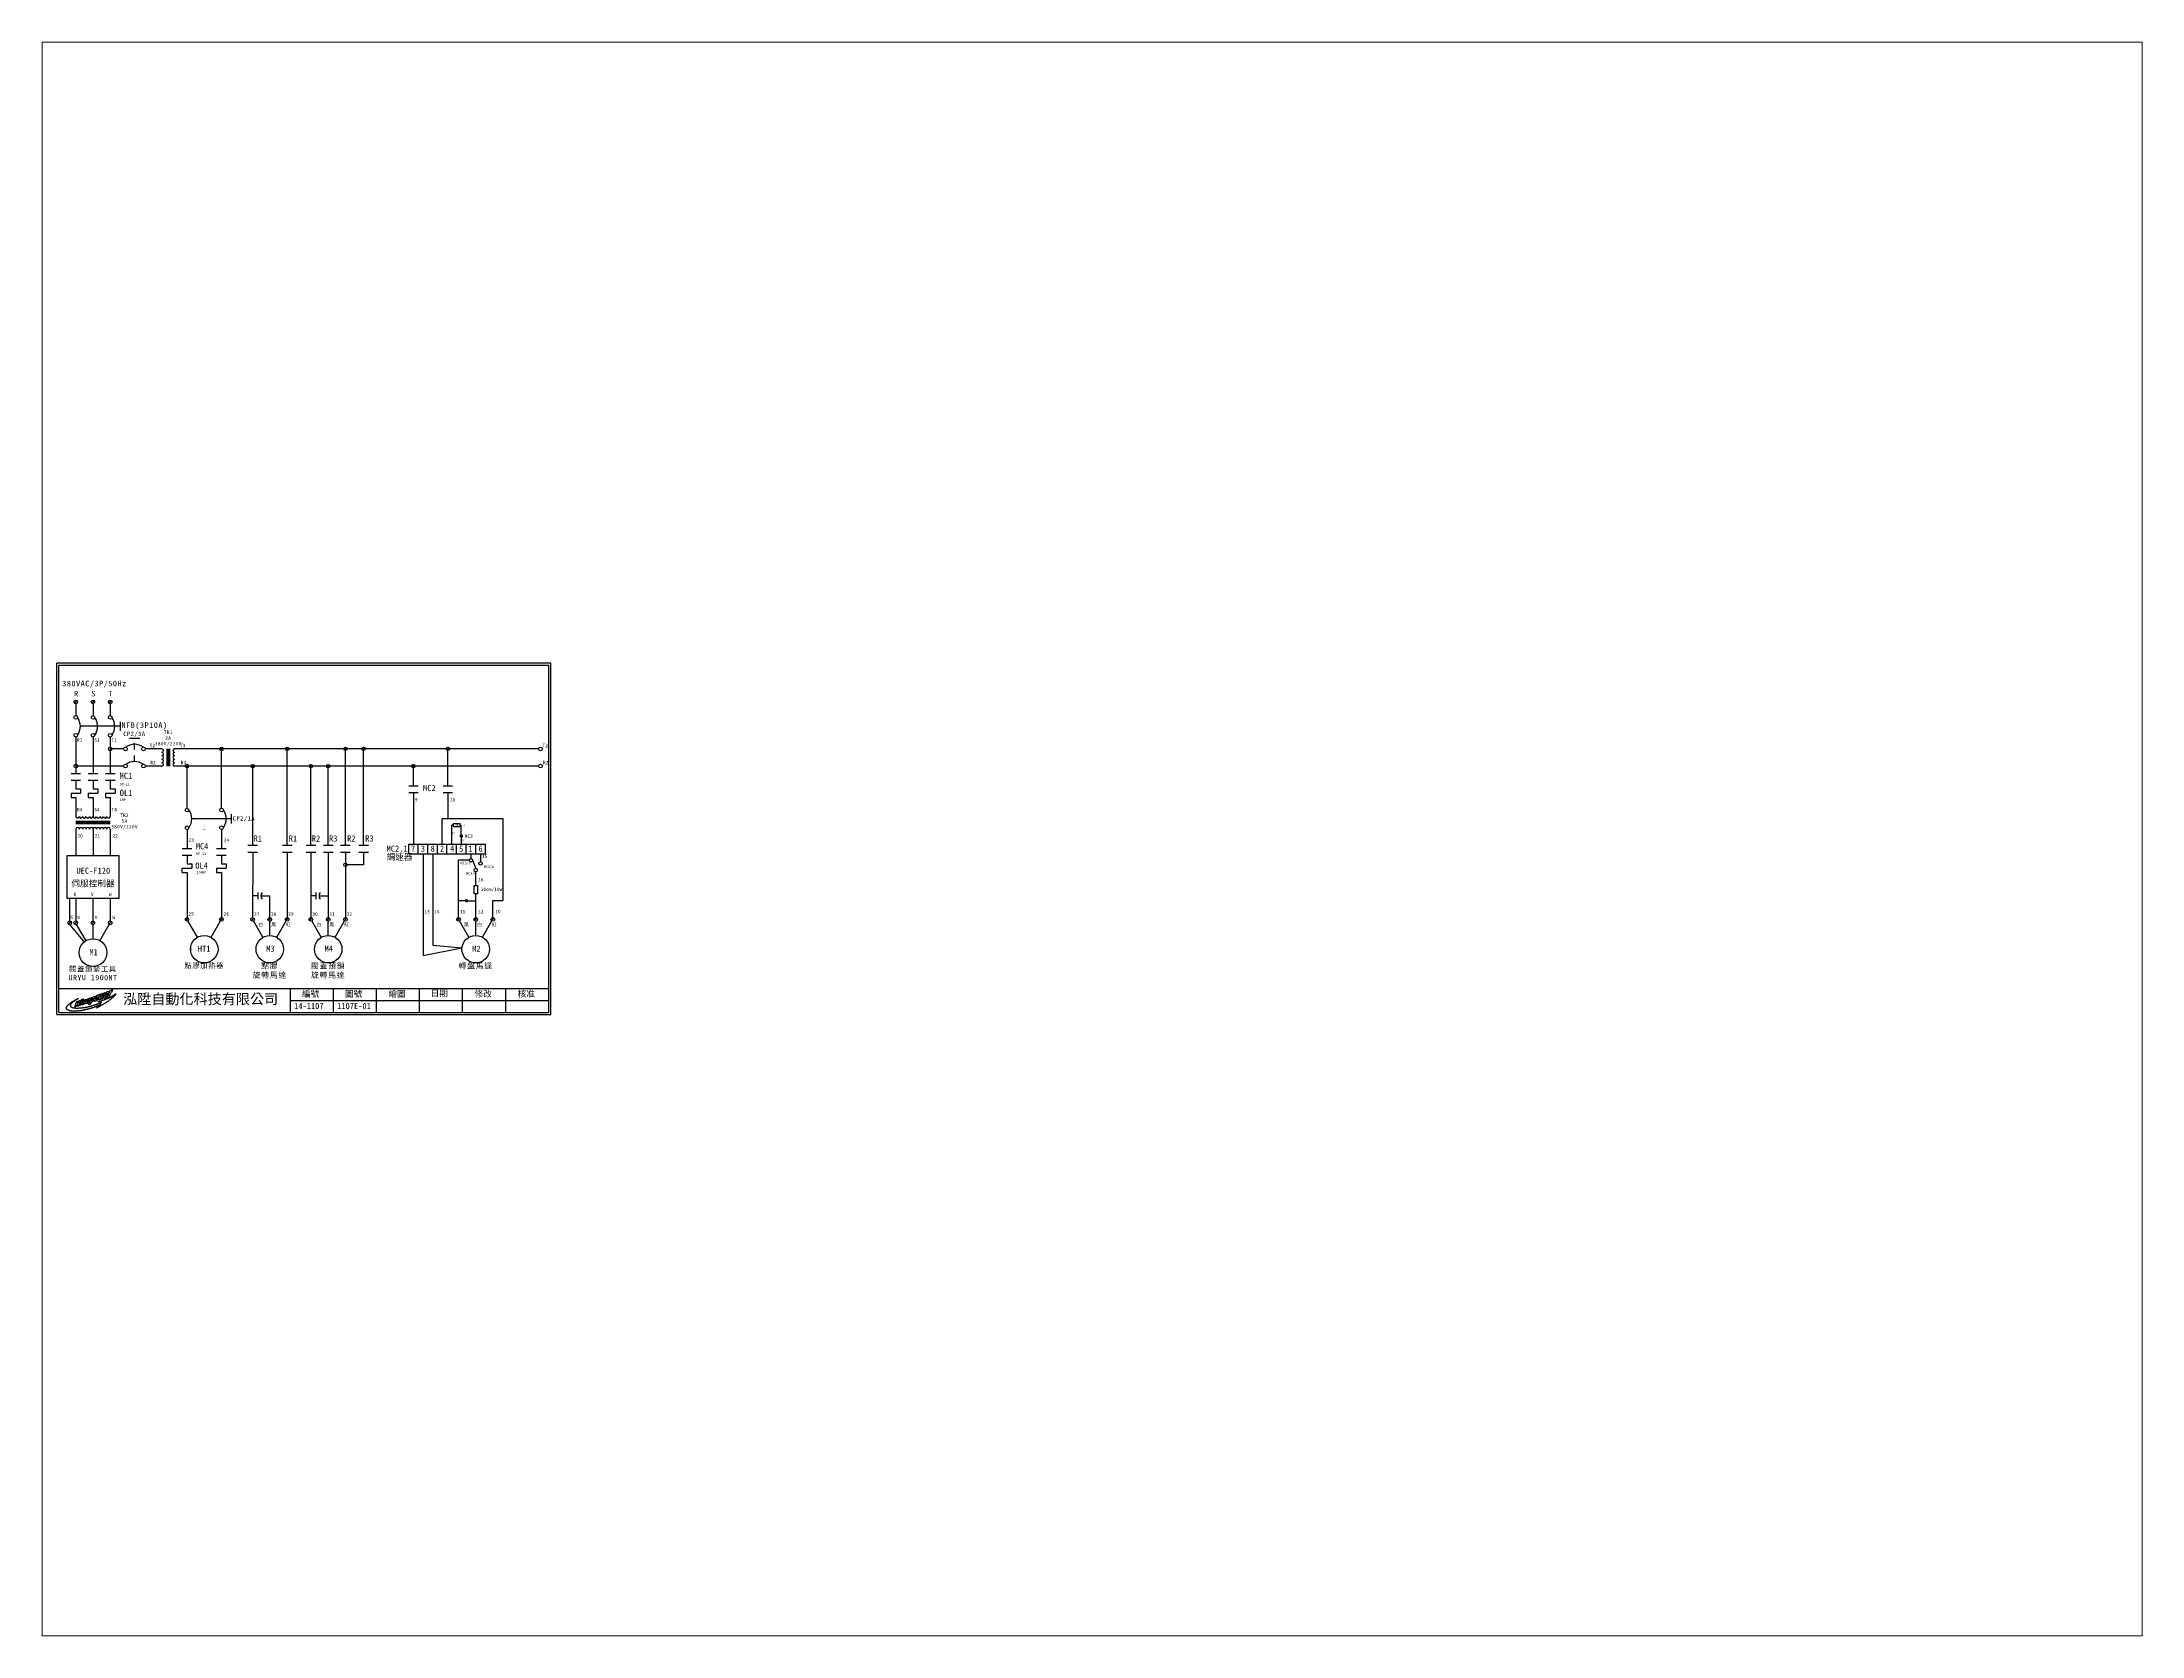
# Paper-space layout '配置1' of a CAD drawing. Extents: x 26 to 231, y 20 to 176.
# The model-space entities are those that its viewports show. They can reach past a viewport. Long polylines and large blocks are cut down to what shows.
import ezdxf

# ---------------------------------------------------------------- set-up
doc = ezdxf.new("R2010")
doc.units = 0
doc.linetypes.add('DASHED', pattern=[0.2, 0.1, -0.1])
doc.linetypes.add('HIDDEN9', pattern=[3.5, 2, -1.5])
doc.layers.get('0').update_dxf_attribs({"linetype": 'CONTINUOUS'})
for name, color, linetype in [('圖框層', 7, 'CONTINUOUS'), ('標尺寸層', 3, 'CONTINUOUS'), ('輪廓線層', 7, 'CONTINUOUS')]:
    doc.layers.add(name, color=color, linetype=linetype)
doc.styles.add('STSL', font='kaiu.ttf')
doc.styles.add('標楷體', font='kaiu.ttf')

msp = doc.modelspace()

# ---------------------------------------------------------------- linework, layer by layer
for p, q in [((21.9, 185.3), (20.3, 183.8)), ((31.9, 185.3), (30.3, 183.8)), ((41.9, 185.3), (40.3, 183.8)), ((21.1, 164.1), (21.1, 143.1)), ((41.1, 164.1), (41.1, 143.1)), ((290, 157.3), (82, 157.3)), ((290, 147.3), (82, 147.3)), ((123.9, 101.4), (123.9, 147.3)), ((143.9, 101.4), (143.9, 157.3)), ((157.7, 101.4), (157.7, 147.3)), ((167.7, 101.4), (167.7, 147.3)), ((177.7, 101.4), (177.7, 157.3)), ((188.3, 101.4), (188.3, 157.3)), ((41.1, 139.1), (41.1, 134.1)), ((105.7, 95.5), (105.7, 90.5)), ((123.9, 97.4), (123.8, 59.4)), ((143.9, 97.4), (143.8, 59.4)), ((157.7, 97.4), (157.7, 59.4)), ((167.7, 97.4), (167.7, 59.4)), ((177.7, 97.4), (177.7, 59.4)), ((188.3, 90), (177.7, 90)), ((177.7, 90), (177.7, 90)), ((188.3, 97.4), (188.3, 90)), ((127, 70), (127, 74)), ((160.8, 70), (160.8, 74)), ((41.1, 70.4), (41.1, 57.4)), ((127, 72), (123.8, 72)), ((128.5, 72), (133.8, 72)), ((160.8, 72), (157.7, 72)), ((162.4, 72), (167.7, 72)), ((18.3, 57), (16.8, 55.5)), ((21.9, 57), (20.3, 55.5)), ((27.1, 45.9), (21.6, 55.4)), ((31.8, 57), (30.3, 55.5)), ((35.1, 45.9), (40.5, 55.4)), ((41.9, 57), (40.3, 55.5)), ((86.5, 59.1), (84.9, 57.6)), ((91.7, 47.9), (86.2, 57.4)), ((99.7, 47.9), (105.2, 57.4)), ((106.5, 59.1), (104.9, 57.6)), ((124.6, 59.1), (123.1, 57.6)), ((129.8, 47.9), (124.4, 57.4)), ((134.6, 59.1), (133.1, 57.6)), ((133.8, 57.2), (133.8, 56.7)), ((133.8, 49), (133.8, 56.7)), ((137.8, 47.9), (143.3, 57.4)), ((144.6, 59.1), (143.1, 57.6)), ((158.4, 59.1), (156.9, 57.6)), ((163.7, 47.9), (158.2, 57.4)), ((168.4, 59.1), (166.9, 57.6)), ((167.7, 57.2), (167.7, 56.7)), ((167.7, 49), (167.7, 56.7)), ((171.7, 47.9), (177.1, 57.4)), ((178.4, 59.1), (176.9, 57.6)), ((244.2, 59.1), (242.6, 57.6)), ((249.4, 47.9), (243.9, 57.4)), ((254.2, 59.1), (252.6, 57.6)), ((253.4, 57.2), (253.4, 56.7)), ((253.4, 49), (253.4, 56.7)), ((257.4, 47.9), (262.8, 57.4)), ((264.2, 59.1), (262.6, 57.6))]:
    msp.add_line(p, q)
at = {"color": 7, "linetype": 'HIDDEN9'}
for p, q in [((46.8, 170.4), (23.8, 170.4)), ((111.4, 116.7), (88.4, 116.7))]:
    msp.add_line(p, q, dxfattribs=at)
for centre, radius in [((21.1, 184.6), 1.07), ((31.1, 184.6), 1.07), ((41.1, 184.6), 1.07), ((21.1, 175.6), 1.07), ((31.1, 175.6), 1.07), ((41.1, 175.6), 1.07), ((21.1, 165.2), 1.07), ((31.1, 165.2), 1.07), ((41.1, 165.2), 1.07), ((21.1, 147.3), 1.07), ((41.1, 157.3), 1.07), ((50, 157.3), 1.07), ((50, 147.3), 1.07), ((60.4, 157.3), 1.07), ((60.4, 147.3), 1.07), ((85.7, 147.3), 1.07), ((105.7, 157.3), 1.07), ((123.9, 147.3), 1), ((143.9, 157.3), 1), ((157.7, 147.3), 1), ((167.7, 147.3), 1), ((177.7, 157.3), 1), ((188.3, 157.3), 1), ((217.2, 147.3), 1), ((237.2, 157.3), 1), ((291.1, 157.3), 1.07), ((291.1, 147.3), 1.07), ((85.7, 121.8), 1.07), ((105.7, 121.8), 1.07), ((85.7, 111.5), 1.07), ((105.7, 111.5), 1.07), ((177.7, 90), 1), ((17.6, 56.3), 1.07), ((21.1, 56.3), 1.07), ((31.1, 56.3), 1.07), ((41.1, 56.3), 1.07), ((85.7, 58.3), 1.07), ((95.7, 41), 8), ((105.7, 58.3), 1.07), ((123.8, 58.3), 1.07), ((133.8, 41), 8), ((133.8, 58.3), 1.07), ((143.8, 58.3), 1.07), ((157.7, 58.3), 1.07), ((167.7, 41), 8), ((167.7, 58.3), 1.07), ((177.7, 58.3), 1.07), ((243.4, 58.3), 1.07), ((253.4, 41), 8), ((253.4, 58.3), 1.07), ((263.4, 58.3), 1.07), ((31.1, 39), 8)]:
    msp.add_circle(centre, radius)
at = {"color": 7}
for centre, start, end in [((14.7, 170.4), 325.1286, 34.8714), ((24.7, 170.4), 325.1286, 34.8714), ((34.7, 170.4), 325.1286, 34.8714), ((55.2, 150.9), 55.1286, 124.8714), ((55.2, 140.9), 55.1286, 124.8714), ((79.4, 116.7), 325.1286, 34.8714), ((99.4, 116.7), 325.1286, 34.8714)]:
    msp.add_arc(centre, 9.05, start, end, dxfattribs=at)
for centre in [(131.8, 72), (165.6, 72)]:
    msp.add_arc(centre, 3.23, 141.7755, 218.4018)
at = {"layer": '圖框層', "color": 7}
for p, q in [((297, 207), (10, 207)), ((10, 3), (10, 207)), ((295.8, 205.7), (11.2, 205.7)), ((11.2, 4.2), (11.2, 205.7)), ((295.8, 4.2), (295.8, 205.7)), ((297, 3), (297, 207)), ((11.2, 18.2), (295.8, 18.2)), ((145.8, 4.2), (145.8, 18.2)), ((170.8, 4.2), (170.8, 18.2)), ((195.8, 4.2), (195.8, 18.2)), ((220.8, 4.2), (220.8, 18.2)), ((245.8, 4.2), (245.8, 18.2)), ((270.8, 4.2), (270.8, 18.2)), ((10, 3), (297, 3)), ((11.2, 4.2), (295.8, 4.2)), ((145.8, 11.2), (295.8, 11.2))]:
    msp.add_line(p, q, dxfattribs=at)
at = {"layer": '標尺寸層', "color": 7}
for p, q in [((21.1, 183.5), (21.1, 176.7)), ((31.1, 183.5), (31.1, 176.7)), ((41.1, 183.5), (41.1, 176.7)), ((46.8, 173.1), (46.8, 167.7)), ((21.1, 164.2), (21.1, 164.1)), ((31.1, 164.2), (31.1, 164.1)), ((31.1, 164.1), (31.1, 143.1)), ((41.1, 164.2), (41.1, 164.1)), ((58.2, 163.4), (52.2, 163.4)), ((48.9, 147.3), (21.1, 147.3)), ((48.9, 157.3), (41.1, 157.3)), ((59.7, 147.3), (59.3, 147.3)), ((65.8, 157.3), (61.4, 157.3)), ((61.4, 157.3), (61.5, 157.3)), ((71.1, 147.3), (61.4, 147.3)), ((61.4, 147.3), (61.5, 147.3)), ((71.1, 157.3), (65.8, 157.3)), ((74, 157.3), (74, 147.3)), ((74.8, 157.3), (74.8, 147.3)), ((75.5, 157.3), (75.5, 147.3)), ((82, 157.3), (78.5, 157.3)), ((82, 147.3), (78.5, 147.3)), ((85.7, 122.9), (85.7, 147.3)), ((105.7, 122.9), (105.7, 157.3)), ((217.2, 135.9), (217.2, 147.3)), ((237.2, 135.9), (237.2, 157.3)), ((18.4, 143.1), (23.9, 143.1)), ((18.4, 139.1), (23.9, 139.1)), ((21.1, 139.1), (21.1, 134.1)), ((28.3, 143.1), (33.9, 143.1)), ((28.3, 139.1), (33.9, 139.1)), ((31.1, 139.1), (31.1, 134.1)), ((38.4, 143.1), (43.9, 143.1)), ((38.4, 139.1), (43.9, 139.1)), ((214.5, 135.9), (220, 135.9)), ((234.5, 135.9), (240, 135.9)), ((18.4, 131.6), (23.9, 131.6)), ((18.4, 131.6), (18.4, 129.1)), ((18.4, 129.1), (21.1, 129.1)), ((21.1, 134.1), (23.9, 134.1)), ((21.1, 129.1), (21.1, 118.1)), ((23.9, 134.1), (23.9, 131.6)), ((28.3, 131.6), (33.9, 131.6)), ((28.3, 131.6), (28.3, 129.1)), ((28.3, 129.1), (31.1, 129.1)), ((31.1, 134.1), (33.9, 134.1)), ((31.1, 129.1), (31.1, 118.1)), ((33.9, 134.1), (33.9, 131.6)), ((38.4, 131.6), (43.9, 131.6)), ((38.4, 131.6), (38.4, 129.1)), ((38.4, 129.1), (41.1, 129.1)), ((41.1, 134.1), (43.9, 134.1)), ((41.1, 129.1), (41.1, 118.1)), ((43.9, 134.1), (43.9, 131.6)), ((214.5, 132), (220, 132)), ((217.2, 132), (217.2, 102)), ((234.5, 132), (240, 132)), ((237.2, 132), (237.2, 116.9)), ((31.1, 115.2), (21.1, 115.2)), ((31.1, 114.5), (21.1, 114.5)), ((31.1, 113.7), (21.1, 113.7)), ((21.1, 110.7), (21.1, 95.4)), ((41.1, 115.2), (31.1, 115.2)), ((41.1, 114.5), (31.1, 114.5)), ((41.1, 113.7), (31.1, 113.7)), ((31.1, 110.7), (31.1, 95.4)), ((41.1, 110.7), (41.1, 95.4)), ((85.7, 110.4), (85.7, 110.3)), ((85.7, 110.3), (85.7, 99.5)), ((95.7, 110.4), (95.7, 110.3)), ((105.7, 110.4), (105.7, 110.3)), ((105.7, 110.3), (105.7, 99.5)), ((111.4, 119.4), (111.4, 113.9)), ((233.9, 102), (233.9, 116.9)), ((233.9, 116.9), (237.2, 116.9)), ((237.2, 116.9), (269.1, 116.9)), ((240.5, 113), (239.5, 113)), ((239.5, 102), (239.5, 113)), ((244.1, 113), (245, 113)), ((245, 107.3), (245, 113)), ((269.1, 116.9), (269.1, 69.2)), ((82.9, 99.5), (88.5, 99.5)), ((102.9, 99.5), (108.5, 99.5)), ((121.1, 101.4), (126.7, 101.4)), ((141.1, 101.4), (146.7, 101.4)), ((154.9, 101.4), (160.5, 101.4)), ((164.9, 101.4), (170.5, 101.4)), ((174.9, 101.4), (180.5, 101.4)), ((185.5, 101.4), (191.1, 101.4)), ((214.5, 96.4), (214.5, 102)), ((214.5, 102), (220, 102)), ((220, 96.4), (220, 102)), ((220, 96.4), (220, 102)), ((220, 102), (225.6, 102)), ((225.6, 96.4), (225.6, 102)), ((225.6, 96.4), (225.6, 102)), ((225.6, 102), (231.2, 102)), ((231.2, 96.4), (231.2, 102)), ((231.2, 96.4), (231.2, 102)), ((231.2, 102), (236.7, 102)), ((236.7, 96.4), (236.7, 102)), ((236.7, 96.4), (236.7, 102)), ((236.7, 102), (242.3, 102)), ((242.3, 96.4), (242.3, 102)), ((242.3, 96.4), (242.3, 102)), ((242.3, 102), (247.9, 102)), ((244.1, 107.3), (246, 107.3)), ((244.1, 106.4), (246, 106.4)), ((245.1, 102), (245.1, 106.4)), ((247.9, 96.4), (247.9, 102)), ((247.9, 96.4), (247.9, 102)), ((247.9, 102), (253.4, 102)), ((253.4, 96.4), (253.4, 102)), ((253.4, 96.4), (253.4, 102)), ((253.4, 102), (259, 102)), ((259, 96.4), (259, 102)), ((16.1, 70.4), (16.1, 95.4)), ((16.1, 95.4), (41.1, 95.4)), ((41.1, 95.4), (46.1, 95.4)), ((46.1, 95.4), (46.1, 70.4)), ((82.9, 95.5), (88.5, 95.5)), ((82.9, 88), (88.5, 88)), ((82.9, 85.5), (82.9, 88)), ((82.9, 85.5), (85.7, 85.5)), ((85.7, 95.5), (85.7, 90.5)), ((85.7, 90.5), (88.5, 90.5)), ((85.7, 85.5), (85.7, 59.4)), ((88.5, 90.5), (88.5, 88)), ((102.9, 95.5), (108.5, 95.5)), ((102.9, 88), (108.5, 88)), ((102.9, 88), (102.9, 85.5)), ((102.9, 85.5), (105.7, 85.5)), ((105.7, 90.5), (108.5, 90.5)), ((105.7, 85.5), (105.7, 59.4)), ((108.5, 90.5), (108.5, 88)), ((121.1, 97.4), (126.7, 97.4)), ((141.1, 97.4), (146.7, 97.4)), ((154.9, 97.4), (160.5, 97.4)), ((164.9, 97.4), (170.5, 97.4)), ((174.9, 97.4), (180.5, 97.4)), ((185.5, 97.4), (191.1, 97.4)), ((214.5, 96.4), (220, 96.4)), ((220, 96.4), (225.6, 96.4)), ((222.8, 96.4), (222.8, 37.4)), ((225.6, 96.4), (231.2, 96.4)), ((228.4, 96.4), (228.4, 43.3)), ((231.2, 96.4), (236.7, 96.4)), ((236.7, 96.4), (242.3, 96.4)), ((242.3, 96.4), (247.9, 96.4)), ((243.4, 59.4), (243.4, 92.6)), ((249.6, 92.6), (243.4, 92.6)), ((247.9, 96.4), (253.4, 96.4)), ((250.6, 96.4), (250.6, 93.6)), ((251.6, 92.6), (253.4, 87.9)), ((253.4, 96.4), (259, 96.4)), ((253.4, 78), (253.4, 85.9)), ((256.2, 96.4), (256.2, 91.8)), ((21.1, 70.4), (16.1, 70.4)), ((17.6, 57.4), (17.6, 70.4)), ((46.1, 70.4), (21.1, 70.4)), ((21.1, 70.4), (21.1, 57.4)), ((31.1, 57.4), (31.1, 70.4)), ((133.8, 59.4), (133.8, 72)), ((247.4, 69.1), (243.4, 69.1)), ((247.4, 69.9), (247.4, 68.4)), ((248.3, 69.1), (253.4, 69.1)), ((253.4, 69.1), (253.4, 73.2)), ((253.4, 59.4), (253.4, 69.1)), ((263.4, 59.4), (263.4, 69.2)), ((263.4, 69.2), (269.1, 69.2)), ((17.6, 55.2), (26, 45.1)), ((31.1, 47), (31.1, 55.2)), ((87.7, 42), (87.7, 40)), ((222.8, 37.4), (245.4, 41.7)), ((228.4, 43.3), (245.4, 41.7))]:
    msp.add_line(p, q, dxfattribs=at)
at = {"layer": '標尺寸層', "color": 7, "linetype": 'DASHED'}
msp.add_line((55.2, 150), (55.2, 163.4), dxfattribs=at)
at = {"layer": '標尺寸層', "color": 7}
for points in [[(240.5, 113.9), (244.1, 113.9), (244.1, 112.1), (240.5, 112.1)], [(252.4, 78), (254.4, 78), (254.4, 73.2), (252.4, 73.2)]]:
    msp.add_lwpolyline(points, close=True, dxfattribs=at)
for centre in [(250.6, 92.6), (253.4, 86.9), (256.2, 90.8)]:
    msp.add_circle(centre, 1, dxfattribs=at)
for centre, radius, start, end in [((71.1, 156.3), 1, 270, 90), ((71.1, 154.3), 1, 270, 90), ((71.1, 152.3), 1, 270, 90), ((71.1, 150.3), 1, 270, 90), ((71.1, 148.3), 1, 270, 90), ((78.5, 156.3), 1, 90, 270), ((78.5, 154.3), 1, 90, 270), ((78.5, 152.3), 1, 90, 270), ((78.5, 150.3), 1, 90, 270), ((78.5, 148.3), 1, 90, 270), ((22.1, 118.1), 1, 180, 0), ((22.1, 110.7), 1, 0, 180), ((24.1, 118.1), 1, 180, 0), ((24.1, 110.7), 1, 0, 180), ((26.1, 118.1), 1, 180, 0), ((26.1, 110.7), 1, 0, 180), ((28.1, 118.1), 1, 180, 0), ((28.1, 110.7), 1, 0, 180), ((30.1, 118.1), 1, 180, 0), ((30.1, 110.7), 1, 0, 180), ((32.1, 118.1), 1, 180, 0), ((32.1, 110.7), 1, 0, 180), ((34.1, 118.1), 1, 180, 0), ((34.1, 110.7), 1, 0, 180), ((36.1, 118.1), 1, 180, 0), ((36.1, 110.7), 1, 0, 180), ((38.1, 118.1), 1, 180, 0), ((38.1, 110.7), 1, 0, 180), ((40.1, 118.1), 1, 180, 0), ((40.1, 110.7), 1, 0, 180), ((249.4, 69.1), 1.19, 138.7324, 221.2676)]:
    msp.add_arc(centre, radius, start, end, dxfattribs=at)
at = {"layer": '輪廓線層', "color": 1}
msp.add_lwpolyline([(34.6, 8.4), (34.3, 8.3), (34, 8.2), (33.7, 8.1), (33.4, 7.9), (33.1, 7.8), (32.8, 7.7), (32.5, 7.5), (32.2, 7.4), (32, 7.3), (31.7, 7.2), (31.5, 7.2), (31.3, 7.1), (31.1, 7), (30.9, 6.9), (30.6, 6.9), (30.4, 6.8), (30.2, 6.7), (29.9, 6.6), (29.6, 6.6), (29.3, 6.5), (29, 6.4), (28.7, 6.3), (28.4, 6.2), (28.2, 6.2), (27.9, 6.1), (27.7, 6), (27.4, 6), (27.2, 5.9), (27, 5.9), (26.8, 5.8), (26.6, 5.8), (26.4, 5.7), (26.2, 5.7), (26, 5.6), (25.9, 5.6), (25.7, 5.6), (25.5, 5.5), (25.3, 5.5), (25.1, 5.5), (24.9, 5.4), (24.8, 5.4), (24.6, 5.4), (24.4, 5.3), (24.2, 5.3), (24, 5.3), (23.9, 5.3), (23.7, 5.2), (23.5, 5.2), (23.4, 5.2), (23.2, 5.2), (23, 5.2), (22.9, 5.2), (22.7, 5.1), (22.6, 5.1), (22.4, 5.1), (22.2, 5.1), (22.1, 5.1), (21.9, 5.1), (21.7, 5.1), (21.6, 5.1), (21.4, 5), (21.2, 5), (21, 5), (20.9, 5), (20.7, 5), (20.5, 5), (20.4, 5), (20.3, 5), (20.1, 5), (20, 5), (19.8, 5), (19.7, 5), (19.6, 5), (19.5, 5), (19.4, 5), (19.2, 5.1), (19.1, 5.1), (19, 5.1), (18.9, 5.1), (18.8, 5.1), (18.7, 5.1), (18.5, 5.1), (18.4, 5.1), (18.3, 5.2), (18.1, 5.2), (18, 5.2), (17.9, 5.2), (17.7, 5.2), (17.6, 5.3), (17.5, 5.3), (17.3, 5.3), (17.2, 5.4), (17.1, 5.4), (16.9, 5.5), (16.8, 5.5), (16.7, 5.6), (16.6, 5.6), (16.5, 5.7), (16.4, 5.7), (16.3, 5.7), (16.2, 5.8), (16.2, 5.8), (16.1, 5.9), (16, 5.9), (16, 6), (15.9, 6), (15.9, 6.1), (15.9, 6.1), (15.8, 6.1), (15.8, 6.2), (15.8, 6.2), (15.8, 6.2), (15.8, 6.3), (15.7, 6.3), (15.7, 6.3), (15.7, 6.4), (15.7, 6.4), (15.7, 6.4), (15.7, 6.5), (15.7, 6.5), (15.7, 6.5), (15.7, 6.6), (15.7, 6.6), (15.7, 6.6), (15.7, 6.7), (15.7, 6.7), (15.6, 6.7), (15.6, 6.8), (15.6, 6.8), (15.6, 6.9), (15.6, 6.9), (15.6, 6.9), (15.6, 7), (15.6, 7), (15.6, 7), (15.6, 7.1), (15.6, 7.1), (15.6, 7.2), (15.6, 7.2), (15.6, 7.2), (15.7, 7.3), (15.7, 7.3), (15.7, 7.4), (15.7, 7.4), (15.8, 7.5), (15.8, 7.5), (15.8, 7.6), (15.9, 7.7), (15.9, 7.8), (16, 7.8), (16, 7.9), (16.1, 8), (16.2, 8.1), (16.2, 8.2), (16.3, 8.3), (16.4, 8.4), (16.5, 8.5), (16.6, 8.6), (16.7, 8.7), (16.8, 8.8), (16.9, 8.9), (17, 9), (17.1, 9.1), (17.3, 9.2), (17.4, 9.3), (17.5, 9.4), (17.7, 9.5), (17.8, 9.6), (17.9, 9.7), (18.1, 9.8), (18.2, 9.9), (18.3, 10), (18.5, 10.1), (18.6, 10.2), (18.7, 10.3), (18.8, 10.4), (19, 10.4), (19.1, 10.5), (19.2, 10.6), (19.3, 10.7), (19.4, 10.7), (19.5, 10.8), (19.6, 10.8), (19.8, 10.9), (19.9, 11), (20, 11), (20.1, 11.1), (20.2, 11.1), (20.3, 11.2), (20.4, 11.3), (20.6, 11.4), (20.8, 11.5), (20.9, 11.6), (21.1, 11.7), (21.3, 11.8), (21.6, 11.9), (21.8, 12), (21.9, 12.1), (22.1, 12.2), (22.3, 12.2), (22.4, 12.3), (22.5, 12.3), (22.6, 12.4), (22.6, 12.4), (22.7, 12.4), (22.7, 12.4), (22.7, 12.4), (22.6, 12.3), (22.6, 12.3), (22.6, 12.3), (22.5, 12.2), (22.4, 12.2), (22.4, 12.2), (22.3, 12.1), (22.2, 12.1), (22.1, 12), (22, 11.9), (21.9, 11.9), (21.7, 11.8), (21.6, 11.8), (21.5, 11.7), (21.4, 11.6), (21.3, 11.5), (21.1, 11.5), (21, 11.4), (20.9, 11.3), (20.7, 11.2), (20.6, 11.2), (20.5, 11.1), (20.3, 11), (20.2, 10.9), (20.1, 10.8), (20, 10.7), (19.9, 10.7), (19.7, 10.6), (19.6, 10.5), (19.5, 10.4), (19.4, 10.3), (19.3, 10.3), (19.2, 10.2), (19.1, 10.1), (19, 10), (18.9, 9.9), (18.8, 9.8), (18.7, 9.7), (18.6, 9.6), (18.6, 9.6), (18.5, 9.5), (18.4, 9.4), (18.4, 9.3), (18.3, 9.3), (18.2, 9.2), (18.2, 9.1), (18.2, 9.1), (18.1, 9), (18.1, 8.9), (18.1, 8.9), (18, 8.8), (18, 8.8), (18, 8.7), (18, 8.6), (18, 8.6), (18, 8.5), (18, 8.5), (17.9, 8.4), (17.9, 8.4), (17.9, 8.3), (17.9, 8.3), (17.9, 8.2), (18, 8.2), (18, 8.2), (18, 8.1), (18, 8.1), (18, 8), (18, 8), (18, 8), (18, 7.9), (18.1, 7.9), (18.1, 7.9), (18.1, 7.8), (18.1, 7.8), (18.2, 7.8), (18.2, 7.7), (18.2, 7.7), (18.2, 7.7), (18.3, 7.6), (18.3, 7.6), (18.4, 7.6), (18.4, 7.5), (18.4, 7.5), (18.5, 7.5), (18.5, 7.5), (18.6, 7.4), (18.7, 7.4), (18.7, 7.4), (18.8, 7.3), (18.8, 7.3), (18.9, 7.3), (19, 7.2), (19, 7.2), (19.1, 7.2), (19.2, 7.2), (19.3, 7.1), (19.3, 7.1), (19.4, 7.1), (19.5, 7.1), (19.6, 7), (19.6, 7), (19.7, 7), (19.8, 7), (19.9, 7), (20, 7), (20.1, 6.9), (20.2, 6.9), (20.3, 6.9), (20.4, 6.9), (20.5, 6.9), (20.6, 6.9), (20.8, 6.9), (20.9, 6.8), (21, 6.8), (21.2, 6.8), (21.3, 6.8), (21.5, 6.8), (21.6, 6.8), (21.8, 6.8), (21.9, 6.8), (22.1, 6.8), (22.3, 6.8), (22.5, 6.8), (22.7, 6.8), (22.8, 6.8), (23, 6.9), (23.2, 6.9), (23.4, 6.9), (23.6, 6.9), (23.8, 6.9), (24, 6.9), (24.1, 6.9), (24.3, 7), (24.5, 7), (24.7, 7), (24.8, 7), (25, 7), (25.1, 7.1), (25.3, 7.1), (25.5, 7.1), (25.7, 7.1), (25.9, 7.2), (26, 7.2), (26.3, 7.2), (26.5, 7.2), (26.7, 7.3), (27, 7.3), (27.2, 7.4), (27.5, 7.4), (27.8, 7.5), (28.1, 7.5), (28.3, 7.6), (28.6, 7.7), (28.9, 7.7), (29.2, 7.8), (29.5, 7.9), (29.7, 8), (30, 8), (30.3, 8.1), (30.5, 8.2), (30.7, 8.2), (31, 8.3), (31.2, 8.4), (31.4, 8.4), (31.6, 8.5), (31.8, 8.5), (31.9, 8.6), (32.1, 8.6), (32.2, 8.7), (32.4, 8.7), (32.5, 8.8), (32.6, 8.8), (32.7, 8.8), (32.8, 8.9), (32.9, 8.9), (33, 9), (33.1, 9), (33.3, 9.1), (33.4, 9.1), (33.6, 9.2), (33.8, 9.2), (33.9, 9.3), (34.1, 9.4), (34.3, 9.4), (34.4, 9.5), (34.6, 9.6), (34.7, 9.6), (34.8, 9.6), (35, 9.7), (35.1, 9.7), (35.2, 9.8), (35.3, 9.8), (35.4, 9.9), (35.5, 9.9), (35.6, 9.9), (35.7, 10), (35.8, 10), (35.9, 10.1), (36, 10.1), (36, 10.1), (36, 10.2), (36.1, 10.2), (36.1, 10.2), (36, 10.2), (36, 10.2), (35.9, 10.2), (35.9, 10.3), (35.8, 10.3), (35.7, 10.3), (35.6, 10.3), (35.6, 10.3), (35.5, 10.3), (35.4, 10.3), (35.3, 10.3), (35.2, 10.3), (35.1, 10.3), (35, 10.4), (35, 10.4), (34.9, 10.4), (34.8, 10.4), (34.7, 10.4), (34.6, 10.4), (34.5, 10.4), (34.4, 10.4), (34.3, 10.4), (34.3, 10.4), (34.2, 10.5), (34.2, 10.5), (34.1, 10.5), (34.1, 10.5), (34.1, 10.5), (34, 10.5), (34, 10.5), (34.1, 10.5), (34.1, 10.6), (34.1, 10.6), (34.2, 10.6), (34.2, 10.6), (34.3, 10.6), (34.4, 10.7), (34.5, 10.7), (34.6, 10.7), (34.8, 10.8), (34.9, 10.8), (35.1, 10.8), (35.2, 10.9), (35.4, 10.9), (35.5, 11), (35.7, 11), (35.9, 11.1), (36.1, 11.1), (36.3, 11.2), (36.4, 11.2), (36.6, 11.3), (36.8, 11.4), (37, 11.4), (37.2, 11.5), (37.4, 11.5), (37.6, 11.6), (37.7, 11.7), (37.9, 11.7), (38.1, 11.8), (38.3, 11.9), (38.6, 12), (38.8, 12), (39, 12.1), (39.3, 12.3), (39.5, 12.4), (39.8, 12.5), (40.1, 12.6), (40.3, 12.7), (40.6, 12.8), (40.8, 12.9), (41, 13.1), (41.2, 13.2), (41.4, 13.3), (41.6, 13.4), (41.8, 13.5), (42, 13.6), (42.2, 13.7), (42.3, 13.8), (42.5, 13.9), (42.7, 14), (42.8, 14.1), (43, 14.2), (43.1, 14.3), (43.3, 14.4), (43.4, 14.5), (43.6, 14.6), (43.7, 14.7), (43.9, 14.8), (44, 14.9), (44.1, 15), (44.2, 15), (44.2, 15.1), (44.3, 15.1), (44.4, 15.1), (44.4, 15.1), (44.4, 15.1), (44.4, 15.1), (44.3, 15), (44.3, 14.9), (44.3, 14.9), (44.2, 14.8), (44.2, 14.7), (44.1, 14.6), (44.1, 14.6), (44, 14.5), (44, 14.4), (43.9, 14.4), (43.9, 14.3), (43.8, 14.2), (43.8, 14.2), (43.7, 14.1), (43.6, 14), (43.6, 13.9), (43.5, 13.9), (43.4, 13.8), (43.3, 13.7), (43.2, 13.6), (43.1, 13.5), (43, 13.4), (42.9, 13.3), (42.8, 13.2), (42.7, 13), (42.5, 12.9), (42.4, 12.8), (42.2, 12.7), (42.1, 12.5), (41.9, 12.4), (41.8, 12.2), (41.6, 12.1), (41.4, 12), (41.2, 11.8), (41.1, 11.7), (40.9, 11.5), (40.6, 11.3), (40.4, 11.2), (40.2, 11), (39.9, 10.9), (39.7, 10.7), (39.4, 10.5), (39.2, 10.3), (38.9, 10.2), (38.7, 10), (38.4, 9.8), (38.1, 9.7), (37.9, 9.5), (37.6, 9.3), (37.4, 9.2), (37.1, 9), (36.8, 8.9), (36.6, 8.7), (36.3, 8.6), (36, 8.4), (35.8, 8.3), (35.5, 8.1), (35.3, 8), (35, 7.8), (34.8, 7.7), (34.6, 7.6), (34.4, 7.5), (34.3, 7.4), (34.1, 7.3), (34, 7.3), (33.8, 7.2), (33.7, 7.1), (33.6, 7.1), (33.5, 7), (33.4, 7), (33.4, 7), (33.3, 6.9), (33.2, 6.9), (33.2, 6.9), (33.2, 6.9), (33.1, 6.9), (33.2, 6.9), (33.2, 6.9), (33.2, 7), (33.3, 7), (33.4, 7.1), (33.4, 7.2), (33.6, 7.2), (33.7, 7.3), (33.8, 7.4), (33.9, 7.5), (34.1, 7.7), (34.3, 7.8), (34.4, 7.9), (34.6, 8), (34.7, 8.1), (34.9, 8.3), (35.1, 8.4), (35.2, 8.5), (35.3, 8.6), (35.4, 8.7), (35.5, 8.7), (35.6, 8.8), (35.7, 8.9), (35.7, 8.9), (35.7, 8.9), (35.7, 8.9), (35.6, 8.9), (35.5, 8.8), (35.4, 8.8), (35.2, 8.7), (35, 8.6), (34.8, 8.5)], close=True, dxfattribs=at)
at = {"layer": '輪廓線層', "color": 116}
for points in [[(27.8, 10.4), (27.8, 10.3), (27.8, 10.3), (27.8, 10.3), (27.8, 10.3), (27.8, 10.3), (27.8, 10.3), (27.8, 10.3), (27.8, 10.2), (27.8, 10.2), (27.8, 10.2), (27.8, 10.2), (27.8, 10.2), (27.9, 10.2), (27.9, 10.2), (27.9, 10.2), (27.9, 10.2), (27.9, 10.2), (27.9, 10.2), (28, 10.2), (28, 10.2), (28, 10.2), (28, 10.2), (28, 10.2), (28.1, 10.2), (28.1, 10.3), (28.1, 10.3), (28.1, 10.3), (28.2, 10.3), (28.2, 10.3), (28.2, 10.3), (28.2, 10.3), (28.2, 10.3), (28.2, 10.4), (28.3, 10.4), (28.3, 10.4), (28.3, 10.4), (28.3, 10.4), (28.3, 10.4), (28.3, 10.5), (28.3, 10.5), (28.3, 10.5), (28.4, 10.5), (28.4, 10.5), (28.4, 10.5), (28.4, 10.5), (28.4, 10.5), (28.5, 10.5), (28.5, 10.5), (28.5, 10.6), (28.6, 10.6), (28.7, 10.6), (28.7, 10.6), (28.8, 10.6), (28.8, 10.6), (28.9, 10.6), (28.9, 10.6), (29, 10.6), (29, 10.6), (29, 10.6), (29, 10.6), (29, 10.6), (29, 10.6), (29, 10.5), (29, 10.5), (29, 10.5), (28.9, 10.5), (28.9, 10.4), (28.9, 10.4), (28.9, 10.4), (28.9, 10.4), (28.9, 10.3), (28.8, 10.3), (28.8, 10.3), (28.8, 10.3), (28.8, 10.2), (28.8, 10.2), (28.7, 10.2), (28.7, 10.2), (28.7, 10.1), (28.7, 10.1), (28.7, 10.1), (28.6, 10), (28.6, 10), (28.6, 10), (28.6, 10), (28.5, 9.9), (28.5, 9.9), (28.5, 9.9), (28.4, 9.8), (28.4, 9.8), (28.4, 9.8), (28.3, 9.8), (28.3, 9.7), (28.3, 9.7), (28.2, 9.7), (28.2, 9.7), (28.1, 9.6), (28.1, 9.6), (28.1, 9.6), (28, 9.6), (28, 9.5), (27.9, 9.5), (27.9, 9.5), (27.9, 9.5), (27.8, 9.4), (27.8, 9.4), (27.8, 9.4), (27.7, 9.4), (27.7, 9.4), (27.7, 9.4), (27.6, 9.4), (27.6, 9.4), (27.6, 9.4), (27.5, 9.4), (27.5, 9.4), (27.5, 9.4), (27.4, 9.4), (27.4, 9.4), (27.4, 9.4), (27.3, 9.4), (27.3, 9.4), (27.3, 9.4), (27.2, 9.4), (27.2, 9.4), (27.2, 9.4), (27.2, 9.4), (27.1, 9.4), (27.1, 9.5), (27.1, 9.5), (27.1, 9.5), (27.1, 9.5), (27, 9.5), (27, 9.6), (27, 9.6), (27, 9.6), (27, 9.6), (27, 9.7), (27, 9.7), (27, 9.7), (27, 9.7), (27, 9.8), (27, 9.8), (27, 9.8), (27, 9.9), (27, 9.9), (27, 10), (27, 10), (27, 10), (27, 10.1), (27, 10.1), (27, 10.2), (27, 10.2), (27, 10.3), (27, 10.3), (27, 10.3), (27, 10.4), (27, 10.4), (27.1, 10.5), (27.1, 10.5), (27.1, 10.6), (27.1, 10.6), (27.1, 10.6), (27.1, 10.7), (27.1, 10.7), (27.2, 10.8), (27.2, 10.8), (27.2, 10.9), (27.2, 10.9), (27.2, 10.9), (27.3, 11), (27.3, 11), (27.3, 11.1), (27.3, 11.1), (27.4, 11.2), (27.4, 11.2), (27.4, 11.3), (27.4, 11.3), (27.5, 11.4), (27.5, 11.4), (27.5, 11.5), (27.6, 11.5), (27.6, 11.6), (27.6, 11.6), (27.7, 11.7), (27.7, 11.7), (27.8, 11.8), (27.8, 11.8), (27.9, 11.9), (28, 12), (28, 12), (28.1, 12.1), (28.1, 12.2), (28.2, 12.2), (28.3, 12.3), (28.3, 12.3), (28.4, 12.3), (28.4, 12.4), (28.5, 12.4), (28.5, 12.4), (28.6, 12.4), (28.6, 12.5), (28.6, 12.5), (28.7, 12.5), (28.7, 12.5), (28.8, 12.5), (28.8, 12.5), (28.8, 12.6), (28.9, 12.6), (28.9, 12.6), (28.9, 12.6), (29, 12.6), (29, 12.6), (29, 12.6), (29.1, 12.6), (29.1, 12.6), (29.1, 12.6), (29.1, 12.6), (29.2, 12.6), (29.2, 12.6), (29.2, 12.6), (29.2, 12.5), (29.3, 12.5), (29.3, 12.5), (29.3, 12.5), (29.3, 12.5), (29.3, 12.5), (29.3, 12.5), (29.4, 12.5), (29.4, 12.5), (29.4, 12.5), (29.4, 12.4), (29.4, 12.4), (29.4, 12.4), (29.4, 12.4), (29.4, 12.3), (29.4, 12.3), (29.5, 12.3), (29.5, 12.3), (29.5, 12.2), (29.5, 12.2), (29.5, 12.2), (29.5, 12.1), (29.5, 12.1), (29.5, 12.1), (29.5, 12.1), (29.5, 12), (29.5, 12), (29.5, 11.9), (29.5, 11.9), (29.4, 11.9), (29.4, 11.8), (29.4, 11.8), (29.4, 11.7), (29.4, 11.7), (29.4, 11.7), (29.4, 11.6), (29.4, 11.6), (29.4, 11.5), (29.4, 11.5), (29.4, 11.5), (29.4, 11.4), (29.4, 11.4), (29.4, 11.3), (29.3, 11.3), (29.3, 11.3), (29.3, 11.2), (29.3, 11.2), (29.3, 11.2), (29.3, 11.1), (29.3, 11.1), (29.2, 11.1), (29.2, 11.1), (29.2, 11), (29.1, 11), (29.1, 11), (29, 11), (28.9, 10.9), (28.9, 10.9), (28.8, 10.9), (28.8, 10.9), (28.7, 10.9), (28.6, 10.8), (28.6, 10.8), (28.5, 10.8), (28.5, 10.8), (28.4, 10.8), (28.4, 10.7), (28.3, 10.7), (28.3, 10.7), (28.2, 10.7), (28.2, 10.7), (28.1, 10.7), (28.1, 10.7), (28, 10.6), (28, 10.6), (28, 10.6), (27.9, 10.6), (27.9, 10.6), (27.9, 10.6), (27.9, 10.6), (27.8, 10.6), (27.8, 10.6), (27.8, 10.5), (27.8, 10.5), (27.8, 10.5), (27.8, 10.5), (27.8, 10.5), (27.8, 10.4), (27.8, 10.4), (27.8, 10.4), (27.8, 10.4)], [(31.3, 11.1), (31.1, 10.8), (30.7, 10.4), (30.5, 10.2), (30.4, 10.2), (30.2, 10.1), (30.1, 10.2), (30, 10.2), (30, 10.3), (29.9, 10.4), (29.9, 10.2), (29.9, 10), (29.8, 9.8), (29.6, 9.4), (29.6, 9.1), (29.5, 9), (29.5, 8.9), (29.1, 8.8), (28.7, 8.7), (28.8, 9), (28.9, 9.4), (28.9, 9.6), (29.1, 10), (29.3, 10.5), (29.4, 10.9), (29.7, 11.6), (29.9, 12.3), (30.1, 12.9), (30.9, 13.2), (30.9, 13), (31, 13.2), (31.3, 13.4), (31.5, 13.6), (31.8, 13.6), (31.9, 13.5), (32, 13.4), (32, 13.2), (32, 12.9), (31.9, 12.7), (31.8, 12.4), (31.7, 12.1), (31.6, 11.9), (31.5, 11.5)], [(30.9, 12.5), (30.9, 12.5), (30.9, 12.5), (31, 12.4), (31, 12.4), (31, 12.4), (31, 12.4), (31, 12.4), (31, 12.4), (31, 12.4), (31, 12.4), (31, 12.4), (31, 12.4), (31, 12.3), (31, 12.3), (31, 12.3), (31, 12.3), (31, 12.3), (31, 12.2), (31, 12.2), (31, 12.2), (31, 12.2), (31, 12.2), (31, 12.1), (31, 12.1), (31, 12.1), (31, 12), (31, 12), (31, 12), (31, 12), (31, 11.9), (31, 11.9), (30.9, 11.9), (30.9, 11.8), (30.9, 11.8), (30.9, 11.8), (30.9, 11.7), (30.9, 11.7), (30.9, 11.7), (30.8, 11.6), (30.8, 11.6), (30.8, 11.6), (30.8, 11.5), (30.8, 11.5), (30.8, 11.5), (30.8, 11.5), (30.7, 11.4), (30.7, 11.4), (30.7, 11.4), (30.7, 11.4), (30.7, 11.3), (30.7, 11.3), (30.7, 11.3), (30.6, 11.3), (30.6, 11.3), (30.6, 11.2), (30.6, 11.2), (30.6, 11.2), (30.6, 11.2), (30.6, 11.2), (30.5, 11.2), (30.5, 11.2), (30.5, 11.1), (30.5, 11.1), (30.5, 11.1), (30.5, 11.1), (30.5, 11.1), (30.4, 11.1), (30.4, 11.1), (30.4, 11.1), (30.4, 11.1), (30.4, 11.1), (30.4, 11.1), (30.4, 11.1), (30.4, 11.1), (30.3, 11.1), (30.3, 11.1), (30.3, 11.1), (30.3, 11.1), (30.3, 11.2), (30.3, 11.2), (30.3, 11.2), (30.3, 11.2), (30.3, 11.2), (30.3, 11.2), (30.3, 11.3), (30.3, 11.3), (30.3, 11.3), (30.3, 11.3), (30.3, 11.4), (30.3, 11.4), (30.3, 11.4), (30.3, 11.4), (30.3, 11.5), (30.3, 11.5), (30.3, 11.5), (30.3, 11.5), (30.4, 11.6), (30.4, 11.6), (30.4, 11.6), (30.4, 11.7), (30.4, 11.7), (30.4, 11.7), (30.4, 11.7), (30.4, 11.8), (30.4, 11.8), (30.4, 11.8), (30.5, 11.9), (30.5, 11.9), (30.5, 11.9), (30.5, 11.9), (30.5, 12), (30.5, 12), (30.5, 12), (30.6, 12.1), (30.6, 12.1), (30.6, 12.1), (30.6, 12.2), (30.6, 12.2), (30.6, 12.2), (30.7, 12.2), (30.7, 12.3), (30.7, 12.3), (30.7, 12.3), (30.7, 12.3), (30.7, 12.3), (30.8, 12.4), (30.8, 12.4), (30.8, 12.4), (30.8, 12.4), (30.8, 12.4), (30.8, 12.4), (30.9, 12.4), (30.9, 12.4), (30.9, 12.4), (30.9, 12.5)], [(32.3, 10.7), (32.2, 10.7), (32.2, 10.7), (32.2, 10.7), (32.1, 10.7), (32.1, 10.8), (32.1, 10.8), (32.1, 10.8), (32, 10.8), (32, 10.8), (32, 10.8), (32, 10.8), (31.9, 10.9), (31.9, 10.9), (31.9, 10.9), (31.9, 10.9), (31.9, 10.9), (31.9, 11), (31.8, 11), (31.8, 11), (31.8, 11), (31.8, 11.1), (31.8, 11.1), (31.8, 11.1), (31.8, 11.2), (31.8, 11.2), (31.8, 11.2), (31.8, 11.2), (31.8, 11.3), (31.8, 11.3), (31.8, 11.3), (31.8, 11.4), (31.8, 11.4), (31.8, 11.5), (31.8, 11.5), (31.8, 11.5), (31.8, 11.6), (31.8, 11.6), (31.8, 11.7), (31.8, 11.7), (31.8, 11.7), (31.9, 11.8), (31.9, 11.8), (31.9, 11.9), (31.9, 11.9), (31.9, 11.9), (31.9, 12), (31.9, 12), (31.9, 12.1), (31.9, 12.1), (32, 12.1), (32, 12.2), (32, 12.2), (32, 12.2), (32, 12.3), (32, 12.3), (32.1, 12.4), (32.1, 12.4), (32.1, 12.5), (32.1, 12.5), (32.1, 12.6), (32.2, 12.6), (32.2, 12.7), (32.2, 12.8), (32.3, 12.8), (32.3, 12.9), (32.3, 13), (32.4, 13.1), (32.4, 13.1), (32.5, 13.2), (32.5, 13.3), (32.6, 13.4), (32.6, 13.4), (32.7, 13.5), (32.7, 13.6), (32.7, 13.6), (32.8, 13.7), (32.8, 13.7), (32.9, 13.8), (32.9, 13.8), (33, 13.9), (33, 13.9), (33.1, 14), (33.1, 14), (33.1, 14), (33.2, 14), (33.2, 14.1), (33.3, 14.1), (33.3, 14.1), (33.3, 14.2), (33.4, 14.2), (33.4, 14.2), (33.5, 14.2), (33.5, 14.2), (33.5, 14.3), (33.6, 14.3), (33.6, 14.3), (33.6, 14.3), (33.7, 14.3), (33.7, 14.3), (33.7, 14.3), (33.7, 14.4), (33.8, 14.4), (33.8, 14.4), (33.8, 14.4), (33.8, 14.4), (33.9, 14.4), (33.9, 14.4), (33.9, 14.4), (33.9, 14.4), (34, 14.4), (34, 14.4), (34, 14.4), (34.1, 14.4), (34.1, 14.4), (34.1, 14.4), (34.1, 14.4), (34.2, 14.4), (34.2, 14.4), (34.2, 14.4), (34.2, 14.4), (34.2, 14.3), (34.3, 14.3), (34.3, 14.3), (34.3, 14.3), (34.3, 14.2), (34.3, 14.2), (34.4, 14.2), (34.4, 14.1), (34.4, 14.1), (34.4, 14.1), (34.4, 14), (34.4, 14), (34.4, 13.9), (34.4, 13.9), (34.4, 13.8), (34.4, 13.7), (34.4, 13.7), (34.4, 13.6), (34.4, 13.6), (34.4, 13.5), (34.4, 13.4), (34.4, 13.4), (34.3, 13.3), (34.3, 13.3), (34.3, 13.2), (34.3, 13.1), (34.3, 13.1), (34.2, 13), (34.2, 13), (34.2, 12.9), (34.2, 12.9), (34.1, 12.8), (34.1, 12.8), (34.1, 12.7), (34.1, 12.7), (34, 12.6), (34, 12.6), (34, 12.5), (34, 12.4), (33.9, 12.4), (33.9, 12.3), (33.9, 12.2), (33.9, 12.2), (33.8, 12.1), (33.8, 12), (33.7, 12), (33.7, 11.9), (33.7, 11.8), (33.6, 11.7), (33.6, 11.7), (33.5, 11.6), (33.5, 11.5), (33.4, 11.5), (33.4, 11.4), (33.3, 11.3), (33.2, 11.3), (33.2, 11.2), (33.1, 11.2), (33.1, 11.1), (33, 11.1), (33, 11.1), (32.9, 11), (32.9, 11), (32.8, 11), (32.8, 10.9), (32.8, 10.9), (32.7, 10.9), (32.7, 10.9), (32.6, 10.8), (32.6, 10.8), (32.6, 10.8), (32.5, 10.8), (32.5, 10.8), (32.5, 10.8), (32.4, 10.8), (32.4, 10.7), (32.4, 10.7), (32.3, 10.7), (32.3, 10.7)], [(33, 12.8), (33, 12.8), (33, 12.9), (33, 12.9), (33, 12.9), (33.1, 13), (33.1, 13), (33.1, 13.1), (33.1, 13.1), (33.1, 13.1), (33.2, 13.2), (33.2, 13.2), (33.2, 13.2), (33.2, 13.2), (33.3, 13.3), (33.3, 13.3), (33.3, 13.3), (33.3, 13.3), (33.4, 13.3), (33.4, 13.3), (33.4, 13.3), (33.4, 13.3), (33.4, 13.3), (33.5, 13.3), (33.5, 13.3), (33.5, 13.3), (33.5, 13.3), (33.5, 13.3), (33.5, 13.3), (33.5, 13.3), (33.5, 13.2), (33.5, 13.2), (33.5, 13.2), (33.5, 13.2), (33.5, 13.2), (33.5, 13.1), (33.5, 13.1), (33.5, 13.1), (33.5, 13.1), (33.5, 13), (33.5, 13), (33.5, 13), (33.5, 12.9), (33.5, 12.9), (33.5, 12.9), (33.5, 12.8), (33.4, 12.8), (33.4, 12.8), (33.4, 12.7), (33.4, 12.7), (33.4, 12.7), (33.4, 12.6), (33.4, 12.6), (33.4, 12.6), (33.4, 12.5), (33.4, 12.5), (33.3, 12.5), (33.3, 12.5), (33.3, 12.4), (33.3, 12.4), (33.3, 12.4), (33.3, 12.3), (33.3, 12.3), (33.2, 12.3), (33.2, 12.2), (33.2, 12.2), (33.2, 12.2), (33.2, 12.2), (33.2, 12.1), (33.2, 12.1), (33.1, 12.1), (33.1, 12.1), (33.1, 12), (33.1, 12), (33.1, 12), (33.1, 12), (33.1, 12), (33, 11.9), (33, 11.9), (33, 11.9), (33, 11.9), (33, 11.9), (33, 11.9), (33, 11.8), (32.9, 11.8), (32.9, 11.8), (32.9, 11.8), (32.9, 11.8), (32.9, 11.8), (32.9, 11.8), (32.8, 11.8), (32.8, 11.8), (32.8, 11.8), (32.8, 11.8), (32.8, 11.8), (32.8, 11.8), (32.7, 11.8), (32.7, 11.8), (32.7, 11.8), (32.7, 11.8), (32.7, 11.8), (32.7, 11.8), (32.7, 11.8), (32.7, 11.8), (32.7, 11.9), (32.7, 11.9), (32.7, 11.9), (32.7, 11.9), (32.7, 11.9), (32.7, 12), (32.7, 12), (32.7, 12), (32.7, 12), (32.7, 12.1), (32.7, 12.1), (32.7, 12.1), (32.7, 12.2), (32.7, 12.2), (32.7, 12.2), (32.8, 12.3), (32.8, 12.3), (32.8, 12.3), (32.8, 12.4), (32.8, 12.4), (32.8, 12.4), (32.8, 12.4), (32.8, 12.5), (32.8, 12.5), (32.8, 12.5), (32.8, 12.6), (32.8, 12.6), (32.9, 12.6), (32.9, 12.7), (32.9, 12.7), (32.9, 12.7), (32.9, 12.8)], [(35.1, 11.6), (34.3, 11.4), (34.9, 14.7), (35.7, 15), (35.3, 13.1), (36.3, 15.2), (37, 15.4), (36.5, 13.4), (37.4, 15.6), (38.2, 15.9), (36.4, 12), (35.6, 11.8), (36, 13.7)], [(39.9, 14.7), (39.9, 14.7), (39.9, 14.6), (39.9, 14.6), (39.9, 14.6), (39.9, 14.5), (39.9, 14.5), (39.9, 14.5), (39.8, 14.4), (39.8, 14.4), (39.8, 14.4), (39.8, 14.4), (39.8, 14.4), (39.8, 14.3), (39.8, 14.3), (39.7, 14.3), (39.7, 14.3), (39.7, 14.3), (39.7, 14.3), (39.6, 14.3), (39.6, 14.3), (39.6, 14.3), (39.5, 14.3), (39.5, 14.2), (39.4, 14.2), (39.4, 14.2), (39.3, 14.2), (39.2, 14.2), (39.2, 14.2), (39.1, 14.1), (39, 14.1), (39, 14.1), (38.9, 14.1), (38.8, 14.1), (38.8, 14.1), (38.7, 14), (38.7, 14), (38.7, 14), (38.6, 14), (38.6, 14), (38.6, 14), (38.5, 14), (38.5, 14), (38.5, 14), (38.5, 13.9), (38.5, 13.9), (38.4, 13.9), (38.4, 13.9), (38.4, 13.9), (38.4, 13.9), (38.4, 13.8), (38.4, 13.8), (38.4, 13.8), (38.4, 13.8), (38.4, 13.8), (38.4, 13.7), (38.4, 13.7), (38.4, 13.7), (38.4, 13.7), (38.4, 13.6), (38.4, 13.6), (38.4, 13.6), (38.4, 13.6), (38.4, 13.6), (38.4, 13.5), (38.4, 13.5), (38.4, 13.5), (38.4, 13.5), (38.4, 13.5), (38.4, 13.5), (38.4, 13.5), (38.4, 13.5), (38.4, 13.5), (38.4, 13.5), (38.5, 13.4), (38.5, 13.4), (38.5, 13.4), (38.5, 13.4), (38.5, 13.5), (38.6, 13.5), (38.6, 13.5), (38.6, 13.5), (38.6, 13.5), (38.6, 13.5), (38.7, 13.5), (38.7, 13.5), (38.7, 13.5), (38.7, 13.5), (38.7, 13.6), (38.7, 13.6), (38.8, 13.6), (38.8, 13.6), (38.8, 13.6), (38.8, 13.6), (38.8, 13.7), (38.9, 13.7), (38.9, 13.7), (38.9, 13.7), (38.9, 13.7), (38.9, 13.8), (38.9, 13.8), (38.9, 13.8), (39, 13.8), (39, 13.8), (39, 13.8), (39.1, 13.9), (39.2, 13.9), (39.2, 13.9), (39.3, 13.9), (39.3, 13.9), (39.4, 13.9), (39.4, 13.8), (39.4, 13.8), (39.4, 13.7), (39.4, 13.7), (39.4, 13.6), (39.3, 13.5), (39.3, 13.4), (39.2, 13.3), (39.2, 13.2), (39.1, 13.1), (39, 13), (39, 13), (38.9, 12.9), (38.9, 12.8), (38.8, 12.8), (38.8, 12.7), (38.7, 12.7), (38.7, 12.7), (38.6, 12.6), (38.6, 12.6), (38.5, 12.6), (38.5, 12.6), (38.5, 12.5), (38.4, 12.5), (38.4, 12.5), (38.4, 12.5), (38.3, 12.5), (38.3, 12.4), (38.3, 12.4), (38.3, 12.4), (38.2, 12.4), (38.2, 12.4), (38.2, 12.4), (38.2, 12.4), (38.1, 12.4), (38.1, 12.4), (38.1, 12.4), (38.1, 12.4), (38, 12.4), (38, 12.3), (38, 12.3), (38, 12.3), (37.9, 12.3), (37.9, 12.4), (37.9, 12.4), (37.8, 12.4), (37.8, 12.4), (37.8, 12.4), (37.8, 12.4), (37.7, 12.4), (37.7, 12.4), (37.7, 12.4), (37.7, 12.4), (37.6, 12.4), (37.6, 12.5), (37.6, 12.5), (37.6, 12.5), (37.6, 12.5), (37.6, 12.6), (37.6, 12.6), (37.5, 12.6), (37.5, 12.7), (37.5, 12.7), (37.5, 12.7), (37.5, 12.8), (37.5, 12.8), (37.5, 12.9), (37.5, 12.9), (37.5, 13), (37.5, 13), (37.5, 13), (37.5, 13.1), (37.5, 13.1), (37.5, 13.2), (37.5, 13.3), (37.5, 13.3), (37.5, 13.4), (37.5, 13.4), (37.6, 13.5), (37.6, 13.6), (37.6, 13.6), (37.6, 13.7), (37.6, 13.8), (37.7, 13.9), (37.7, 14), (37.7, 14.1), (37.8, 14.2), (37.8, 14.3), (37.8, 14.4), (37.9, 14.5), (37.9, 14.5), (38, 14.6), (38, 14.7), (38.1, 14.8), (38.1, 14.9), (38.2, 15), (38.2, 15.1), (38.3, 15.2), (38.3, 15.3), (38.4, 15.4), (38.5, 15.5), (38.5, 15.6), (38.6, 15.6), (38.6, 15.7), (38.7, 15.8), (38.7, 15.8), (38.8, 15.9), (38.8, 15.9), (38.9, 16), (38.9, 16), (38.9, 16.1), (39, 16.1), (39, 16.1), (39.1, 16.2), (39.1, 16.2), (39.1, 16.2), (39.2, 16.2), (39.2, 16.3), (39.3, 16.3), (39.3, 16.3), (39.3, 16.4), (39.4, 16.4), (39.4, 16.4), (39.5, 16.4), (39.5, 16.4), (39.5, 16.5), (39.6, 16.5), (39.6, 16.5), (39.6, 16.5), (39.7, 16.5), (39.7, 16.5), (39.7, 16.5), (39.8, 16.5), (39.8, 16.5), (39.8, 16.5), (39.9, 16.5), (39.9, 16.5), (39.9, 16.5), (39.9, 16.5), (40, 16.5), (40, 16.5), (40, 16.5), (40, 16.5), (40, 16.5), (40.1, 16.5), (40.1, 16.4), (40.1, 16.4), (40.1, 16.4), (40.1, 16.4), (40.1, 16.4), (40.1, 16.3), (40.2, 16.3), (40.2, 16.3), (40.2, 16.3), (40.2, 16.2), (40.2, 16.2), (40.2, 16.2), (40.2, 16.1), (40.2, 16.1), (40.2, 16.1), (40.2, 16), (40.2, 16), (40.2, 15.9), (40.2, 15.9), (40.2, 15.8), (40.2, 15.8), (40.2, 15.7), (40.2, 15.7), (40.2, 15.6), (40.2, 15.6), (40.2, 15.5), (40.2, 15.5), (40.2, 15.4), (40.1, 15.4), (40.1, 15.3), (40.1, 15.3), (40.1, 15.2), (40.1, 15.2), (40.1, 15.1), (40.1, 15.1), (40, 15), (40, 14.9), (40, 14.9), (40, 14.8), (40, 14.8)], [(39.3, 14.9), (39.3, 14.9), (39.2, 14.9), (39.2, 14.9), (39.2, 14.9), (39.2, 14.9), (39.1, 14.9), (39.1, 14.9), (39.1, 14.9), (39.1, 14.9), (39, 14.8), (39, 14.8), (39, 14.8), (39, 14.8), (38.9, 14.8), (38.9, 14.8), (38.9, 14.8), (38.9, 14.8), (38.9, 14.8), (38.8, 14.8), (38.8, 14.8), (38.8, 14.8), (38.8, 14.8), (38.8, 14.8), (38.8, 14.8), (38.8, 14.9), (38.8, 14.9), (38.8, 14.9), (38.8, 14.9), (38.8, 14.9), (38.8, 15), (38.8, 15), (38.8, 15), (38.9, 15.1), (38.9, 15.1), (38.9, 15.1), (38.9, 15.2), (38.9, 15.2), (38.9, 15.2), (39, 15.2), (39, 15.3), (39, 15.3), (39, 15.3), (39, 15.3), (39.1, 15.4), (39.1, 15.4), (39.1, 15.4), (39.1, 15.4), (39.2, 15.4), (39.2, 15.4), (39.2, 15.5), (39.2, 15.5), (39.2, 15.5), (39.3, 15.5), (39.3, 15.5), (39.3, 15.5), (39.3, 15.5), (39.3, 15.5), (39.3, 15.5), (39.3, 15.5), (39.4, 15.5), (39.4, 15.4), (39.4, 15.4), (39.4, 15.4), (39.4, 15.4), (39.4, 15.4), (39.4, 15.4), (39.4, 15.4), (39.4, 15.4), (39.4, 15.4), (39.4, 15.3), (39.4, 15.3), (39.4, 15.3), (39.4, 15.3), (39.4, 15.2), (39.4, 15.2), (39.4, 15.2), (39.4, 15.2), (39.4, 15.1), (39.4, 15.1), (39.4, 15.1), (39.4, 15.1), (39.4, 15), (39.3, 15), (39.3, 15), (39.3, 15), (39.3, 15), (39.3, 15)], [(41.2, 15.3), (41, 14.9), (40.8, 14.4), (40.4, 13.1), (39.5, 12.9), (40.9, 16.9), (41.7, 17.2), (41.6, 16.7), (41.8, 17.1), (42.1, 17.4), (42.5, 17.5), (41.9, 15.8), (41.7, 15.8), (41.6, 15.8), (41.4, 15.6)], [(23.2, 9.6), (23.3, 9.6), (23.3, 9.6), (23.3, 9.5), (23.3, 9.5), (23.3, 9.5), (23.3, 9.5), (23.3, 9.4), (23.3, 9.4), (23.3, 9.4), (23.3, 9.3), (23.3, 9.3), (23.3, 9.3), (23.3, 9.2), (23.3, 9.2), (23.2, 9.1), (23.2, 9.1), (23.2, 9.1), (23.2, 9), (23.2, 9), (23.2, 8.9), (23.2, 8.9), (23.2, 8.9), (23.1, 8.8), (23.1, 8.8), (23.1, 8.8), (23.1, 8.7), (23.1, 8.7), (23.1, 8.7), (23.1, 8.6), (23.1, 8.6), (23.1, 8.6), (23.1, 8.6), (23.1, 8.5), (23.1, 8.5), (23.1, 8.5), (23, 8.5), (23, 8.4), (23, 8.4), (23, 8.4), (23, 8.4), (23, 8.4), (23, 8.3), (23, 8.3), (23, 8.3), (23, 8.3), (23, 8.3), (23, 8.3), (23, 8.2), (23, 8.2), (23, 8.2), (23, 8.2), (23, 8.2), (23, 8.2), (23, 8.2), (23, 8.2), (23, 8.2), (23, 8.2), (23, 8.2), (22.9, 8.2), (22.9, 8.1), (22.9, 8.1), (22.9, 8.1), (22.8, 8.1), (22.8, 8.1), (22.8, 8.1), (22.7, 8.1), (22.7, 8.1), (22.7, 8.1), (22.6, 8.1), (22.6, 8), (22.6, 8), (22.5, 8), (22.5, 8), (22.4, 8), (22.4, 8), (22.4, 8), (22.4, 8), (22.3, 8), (22.3, 8), (22.3, 8), (22.2, 8), (22.2, 8), (22.2, 7.9), (22.2, 7.9), (22.2, 8), (22.2, 8), (22.2, 8), (22.2, 8), (22.2, 8), (22.2, 8), (22.2, 8), (22.2, 8.1), (22.2, 8.1), (22.2, 8.1), (22.2, 8.1), (22.2, 8.2), (22.2, 8.2), (22.2, 8.2), (22.2, 8.2), (22.2, 8.3), (22.2, 8.3), (22.2, 8.3), (22.2, 8.3), (22.2, 8.4), (22.2, 8.4), (22.2, 8.4), (22.2, 8.4), (22.3, 8.5), (22.3, 8.5), (22.3, 8.5), (22.3, 8.6), (22.3, 8.6), (22.3, 8.6), (22.3, 8.6), (22.3, 8.7), (22.3, 8.7), (22.3, 8.7), (22.3, 8.7), (22.3, 8.8), (22.3, 8.8), (22.3, 8.8), (22.4, 8.8), (22.4, 8.8), (22.4, 8.9), (22.4, 8.9), (22.4, 8.9), (22.4, 8.9), (22.4, 8.9), (22.4, 8.9), (22.4, 8.9), (22.4, 8.9), (22.3, 8.9), (22.3, 9), (22.3, 9), (22.3, 9), (22.3, 9), (22.3, 9), (22.3, 9), (22.3, 9), (22.3, 9), (22.3, 9), (22.2, 9), (22.2, 9), (22.2, 9), (22.2, 9), (22.2, 9), (22.2, 9), (22.2, 9), (22.1, 9), (22.1, 8.9), (22.1, 8.9), (22.1, 8.9), (22.1, 8.9), (22, 8.9), (22, 8.9), (22, 8.9), (22, 8.9), (22, 8.9), (21.9, 8.9), (21.9, 8.9), (21.9, 8.9), (21.9, 8.8), (21.9, 8.8), (21.9, 8.8), (21.8, 8.8), (21.8, 8.8), (21.8, 8.8), (21.8, 8.8), (21.8, 8.7), (21.8, 8.7), (21.8, 8.7), (21.8, 8.7), (21.8, 8.7), (21.8, 8.7), (21.8, 8.7), (21.8, 8.7), (21.8, 8.6), (21.8, 8.6), (21.8, 8.6), (21.8, 8.6), (21.8, 8.6), (21.8, 8.6), (21.7, 8.5), (21.7, 8.5), (21.7, 8.5), (21.7, 8.5), (21.7, 8.4), (21.7, 8.4), (21.7, 8.4), (21.7, 8.4), (21.7, 8.3), (21.7, 8.3), (21.7, 8.3), (21.6, 8.3), (21.6, 8.2), (21.6, 8.2), (21.6, 8.2), (21.6, 8.2), (21.6, 8.1), (21.6, 8.1), (21.6, 8.1), (21.6, 8.1), (21.6, 8), (21.6, 8), (21.6, 8), (21.6, 8), (21.5, 7.9), (21.5, 7.9), (21.5, 7.9), (21.5, 7.9), (21.5, 7.9), (21.5, 7.8), (21.5, 7.8), (21.5, 7.8), (21.5, 7.8), (21.5, 7.8), (21.5, 7.8), (21.4, 7.8), (21.4, 7.7), (21.4, 7.7), (21.4, 7.7), (21.3, 7.7), (21.3, 7.7), (21.3, 7.7), (21.2, 7.7), (21.2, 7.7), (21.1, 7.6), (21.1, 7.6), (21, 7.6), (21, 7.6), (20.9, 7.6), (20.9, 7.6), (20.8, 7.6), (20.8, 7.5), (20.8, 7.5), (20.7, 7.5), (20.7, 7.5), (20.7, 7.5), (20.7, 7.5), (20.7, 7.6), (20.6, 7.6), (20.6, 7.6), (20.6, 7.6), (20.7, 7.6), (20.7, 7.7), (20.7, 7.7), (20.7, 7.7), (20.7, 7.8), (20.7, 7.8), (20.7, 7.8), (20.7, 7.9), (20.8, 7.9), (20.8, 8), (20.8, 8), (20.8, 8), (20.8, 8.1), (20.8, 8.1), (20.8, 8.1), (20.8, 8.2), (20.8, 8.2), (20.9, 8.2), (20.9, 8.3), (20.9, 8.3), (20.9, 8.3), (20.9, 8.3), (20.9, 8.4), (20.9, 8.4), (20.9, 8.4), (20.9, 8.5), (20.9, 8.5), (21, 8.5), (21, 8.6), (21, 8.6), (21, 8.7), (21, 8.7), (21, 8.8), (21.1, 8.8), (21.1, 8.9), (21.1, 8.9), (21.1, 9), (21.1, 9), (21.1, 9.1), (21.2, 9.1), (21.2, 9.2), (21.2, 9.2), (21.2, 9.2), (21.2, 9.3), (21.2, 9.3), (21.2, 9.4), (21.3, 9.4), (21.3, 9.4), (21.3, 9.5), (21.3, 9.5), (21.3, 9.5), (21.3, 9.6), (21.3, 9.6), (21.3, 9.6), (21.3, 9.6), (21.3, 9.7), (21.3, 9.7), (21.4, 9.7), (21.4, 9.7), (21.4, 9.8), (21.4, 9.8), (21.4, 9.9), (21.4, 9.9), (21.4, 10), (21.5, 10), (21.5, 10.1), (21.5, 10.1), (21.5, 10.2), (21.5, 10.2), (21.5, 10.3), (21.6, 10.3), (21.6, 10.4), (21.6, 10.4), (21.6, 10.4), (21.6, 10.5), (21.6, 10.5), (21.6, 10.5), (21.6, 10.5), (21.6, 10.5), (21.7, 10.6), (21.7, 10.6), (21.7, 10.6), (21.8, 10.6), (21.9, 10.6), (22, 10.7), (22.1, 10.7), (22.3, 10.8), (22.4, 10.9), (22.6, 10.9), (22.8, 11), (22.9, 11), (23.1, 11.1), (23.2, 11.1), (23.3, 11.2), (23.4, 11.2), (23.5, 11.2), (23.5, 11.2), (23.6, 11.2), (23.6, 11.2), (23.6, 11.2), (23.6, 11.2), (23.6, 11.2), (23.6, 11.2), (23.7, 11.2), (23.7, 11.2), (23.7, 11.2), (23.7, 11.2), (23.7, 11.2), (23.7, 11.2), (23.7, 11.2), (23.8, 11.2), (23.8, 11.1), (23.8, 11.1), (23.8, 11.1), (23.8, 11.1), (23.8, 11.1), (23.8, 11), (23.8, 11), (23.8, 11), (23.8, 11), (23.8, 11), (23.8, 10.9), (23.8, 10.9), (23.8, 10.9), (23.8, 10.8), (23.8, 10.8), (23.8, 10.8), (23.8, 10.8), (23.8, 10.7), (23.8, 10.7), (23.8, 10.7), (23.8, 10.6), (23.8, 10.6), (23.7, 10.6), (23.7, 10.5), (23.7, 10.5), (23.7, 10.5), (23.7, 10.4), (23.7, 10.4), (23.6, 10.4), (23.6, 10.3), (23.6, 10.3), (23.6, 10.3), (23.6, 10.2), (23.5, 10.2), (23.5, 10.1), (23.5, 10.1), (23.5, 10.1), (23.4, 10), (23.4, 10), (23.4, 10), (23.4, 9.9), (23.3, 9.9), (23.3, 9.9), (23.3, 9.9), (23.3, 9.8), (23.3, 9.8), (23.2, 9.8), (23.2, 9.8), (23.2, 9.8), (23.2, 9.7), (23.2, 9.7), (23.1, 9.7), (23.1, 9.7), (23.1, 9.7), (23.1, 9.7), (23.1, 9.7), (23.1, 9.7), (23.1, 9.7), (23.1, 9.7), (23.1, 9.7), (23.1, 9.6), (23.1, 9.6), (23.1, 9.6), (23.1, 9.6), (23.1, 9.6), (23.2, 9.6), (23.2, 9.6), (23.2, 9.6), (23.2, 9.6)], [(22.6, 9.8), (22.6, 9.8), (22.5, 9.8), (22.5, 9.8), (22.5, 9.7), (22.5, 9.7), (22.4, 9.7), (22.4, 9.7), (22.4, 9.7), (22.4, 9.7), (22.3, 9.7), (22.3, 9.7), (22.3, 9.7), (22.3, 9.7), (22.2, 9.7), (22.2, 9.7), (22.2, 9.7), (22.2, 9.7), (22.2, 9.7), (22.2, 9.7), (22.2, 9.7), (22.2, 9.7), (22.2, 9.8), (22.2, 9.8), (22.2, 9.8), (22.2, 9.8), (22.2, 9.8), (22.2, 9.8), (22.2, 9.9), (22.2, 9.9), (22.2, 9.9), (22.2, 9.9), (22.2, 10), (22.2, 10), (22.2, 10), (22.3, 10), (22.3, 10), (22.3, 10.1), (22.3, 10.1), (22.3, 10.1), (22.3, 10.1), (22.4, 10.2), (22.4, 10.2), (22.4, 10.2), (22.5, 10.2), (22.5, 10.2), (22.5, 10.2), (22.6, 10.3), (22.6, 10.3), (22.6, 10.3), (22.7, 10.3), (22.7, 10.3), (22.7, 10.3), (22.7, 10.3), (22.8, 10.3), (22.8, 10.3), (22.8, 10.3), (22.8, 10.3), (22.8, 10.3), (22.9, 10.3), (22.9, 10.3), (22.9, 10.3), (22.9, 10.2), (22.9, 10.2), (22.9, 10.2), (22.9, 10.2), (22.9, 10.2), (22.9, 10.2), (22.9, 10.2), (22.9, 10.1), (22.9, 10.1), (22.9, 10.1), (22.9, 10.1), (22.8, 10.1), (22.8, 10), (22.8, 10), (22.8, 10), (22.8, 10), (22.8, 9.9), (22.8, 9.9), (22.8, 9.9), (22.8, 9.9), (22.7, 9.9), (22.7, 9.9), (22.7, 9.8), (22.7, 9.8), (22.6, 9.8), (22.6, 9.8)], [(24.2, 10.8), (25.1, 11.1), (24.2, 8.5), (23.4, 8.3)], [(24.5, 11.8), (25.4, 12.1), (25.1, 11.3), (24.3, 11)], [(26, 11), (26, 10.9), (26, 10.9), (26, 10.9), (26, 10.9), (26, 10.9), (26, 10.9), (26, 10.9), (26, 10.9), (26, 10.8), (26, 10.8), (26, 10.8), (26, 10.8), (26, 10.8), (26, 10.8), (26, 10.8), (26, 10.8), (26, 10.7), (26, 10.7), (26, 10.7), (26, 10.7), (26, 10.7), (26.1, 10.7), (26.1, 10.7), (26.1, 10.7), (26.1, 10.7), (26.2, 10.7), (26.2, 10.7), (26.3, 10.7), (26.3, 10.7), (26.3, 10.7), (26.4, 10.7), (26.4, 10.7), (26.5, 10.7), (26.5, 10.7), (26.5, 10.7), (26.6, 10.7), (26.6, 10.7), (26.6, 10.7), (26.6, 10.7), (26.7, 10.7), (26.7, 10.7), (26.7, 10.7), (26.7, 10.6), (26.7, 10.6), (26.7, 10.6), (26.7, 10.6), (26.8, 10.6), (26.8, 10.6), (26.8, 10.6), (26.8, 10.6), (26.8, 10.5), (26.8, 10.5), (26.8, 10.5), (26.8, 10.5), (26.8, 10.5), (26.8, 10.4), (26.8, 10.4), (26.8, 10.4), (26.8, 10.4), (26.8, 10.4), (26.8, 10.3), (26.8, 10.3), (26.8, 10.3), (26.8, 10.3), (26.8, 10.3), (26.8, 10.3), (26.8, 10.3), (26.8, 10.2), (26.8, 10.2), (26.8, 10.2), (26.8, 10.2), (26.8, 10.2), (26.8, 10.1), (26.8, 10.1), (26.7, 10.1), (26.7, 10), (26.7, 10), (26.7, 10), (26.7, 9.9), (26.7, 9.9), (26.6, 9.8), (26.6, 9.8), (26.6, 9.7), (26.6, 9.7), (26.5, 9.7), (26.5, 9.6), (26.5, 9.6), (26.5, 9.5), (26.4, 9.5), (26.4, 9.4), (26.4, 9.4), (26.3, 9.4), (26.3, 9.3), (26.2, 9.3), (26.2, 9.3), (26.2, 9.2), (26.1, 9.2), (26.1, 9.2), (26.1, 9.1), (26, 9.1), (26, 9.1), (25.9, 9), (25.9, 9), (25.9, 9), (25.8, 9), (25.8, 9), (25.7, 8.9), (25.7, 8.9), (25.7, 8.9), (25.6, 8.9), (25.6, 8.9), (25.6, 8.8), (25.5, 8.8), (25.5, 8.8), (25.5, 8.8), (25.4, 8.8), (25.4, 8.8), (25.4, 8.8), (25.3, 8.8), (25.3, 8.7), (25.3, 8.7), (25.2, 8.7), (25.2, 8.7), (25.2, 8.7), (25.1, 8.7), (25.1, 8.7), (25.1, 8.7), (25.1, 8.7), (25, 8.7), (25, 8.7), (25, 8.7), (25, 8.7), (24.9, 8.7), (24.9, 8.7), (24.9, 8.7), (24.9, 8.7), (24.8, 8.8), (24.8, 8.8), (24.8, 8.8), (24.8, 8.8), (24.8, 8.8), (24.7, 8.8), (24.7, 8.8), (24.7, 8.9), (24.7, 8.9), (24.7, 8.9), (24.7, 8.9), (24.7, 8.9), (24.7, 9), (24.7, 9), (24.7, 9), (24.7, 9), (24.7, 9), (24.6, 9.1), (24.6, 9.1), (24.6, 9.1), (24.6, 9.1), (24.6, 9.2), (24.7, 9.2), (24.7, 9.2), (24.7, 9.2), (24.7, 9.3), (24.7, 9.3), (24.7, 9.3), (24.7, 9.3), (24.7, 9.3), (24.7, 9.4), (24.7, 9.4), (24.7, 9.4), (24.7, 9.4), (24.7, 9.4), (24.7, 9.4), (24.7, 9.4), (24.7, 9.4), (24.8, 9.5), (24.8, 9.5), (24.8, 9.5), (24.8, 9.5), (24.8, 9.5), (24.9, 9.5), (24.9, 9.5), (24.9, 9.5), (24.9, 9.5), (25, 9.5), (25, 9.6), (25, 9.6), (25.1, 9.6), (25.1, 9.6), (25.1, 9.6), (25.1, 9.6), (25.2, 9.6), (25.2, 9.6), (25.2, 9.6), (25.2, 9.6), (25.3, 9.6), (25.3, 9.6), (25.3, 9.7), (25.3, 9.7), (25.4, 9.7), (25.4, 9.7), (25.4, 9.7), (25.4, 9.7), (25.4, 9.7), (25.4, 9.7), (25.5, 9.7), (25.5, 9.7), (25.5, 9.7), (25.5, 9.7), (25.5, 9.7), (25.5, 9.7), (25.5, 9.6), (25.5, 9.6), (25.5, 9.6), (25.5, 9.6), (25.5, 9.6), (25.5, 9.6), (25.5, 9.5), (25.5, 9.5), (25.5, 9.5), (25.5, 9.5), (25.5, 9.5), (25.5, 9.5), (25.5, 9.5), (25.5, 9.5), (25.5, 9.5), (25.5, 9.5), (25.5, 9.5), (25.5, 9.5), (25.5, 9.5), (25.6, 9.5), (25.6, 9.5), (25.6, 9.5), (25.6, 9.5), (25.6, 9.5), (25.6, 9.5), (25.7, 9.5), (25.7, 9.5), (25.7, 9.5), (25.7, 9.5), (25.7, 9.5), (25.8, 9.5), (25.8, 9.5), (25.8, 9.5), (25.8, 9.5), (25.8, 9.6), (25.8, 9.6), (25.8, 9.6), (25.8, 9.6), (25.9, 9.6), (25.9, 9.6), (25.9, 9.6), (25.9, 9.7), (25.9, 9.7), (25.9, 9.7), (25.9, 9.7), (25.9, 9.7), (25.9, 9.7), (25.9, 9.7), (25.9, 9.8), (25.9, 9.8), (25.9, 9.8), (25.9, 9.8), (25.9, 9.8), (25.9, 9.8), (25.9, 9.8), (25.9, 9.8), (25.8, 9.8), (25.8, 9.8), (25.8, 9.8), (25.8, 9.8), (25.8, 9.9), (25.8, 9.9), (25.7, 9.9), (25.7, 9.9), (25.7, 9.9), (25.7, 9.9), (25.6, 9.9), (25.6, 9.9), (25.6, 9.9), (25.5, 9.9), (25.5, 9.9), (25.5, 9.9), (25.4, 9.9), (25.4, 9.9), (25.4, 9.9), (25.3, 9.9), (25.3, 9.9), (25.3, 9.9), (25.2, 9.9), (25.2, 9.9), (25.2, 9.9), (25.2, 9.9), (25.2, 9.9), (25.1, 9.9), (25.1, 9.9), (25.1, 10), (25.1, 10), (25.1, 10), (25.1, 10), (25.1, 10), (25.1, 10), (25.1, 10), (25.1, 10.1), (25.1, 10.1), (25.1, 10.1), (25.1, 10.1), (25.1, 10.1), (25.1, 10.2), (25.1, 10.2), (25.1, 10.2), (25.1, 10.2), (25.1, 10.3), (25.1, 10.3), (25.1, 10.3), (25.1, 10.3), (25.1, 10.3), (25.1, 10.4), (25.1, 10.4), (25.1, 10.4), (25.1, 10.4), (25.1, 10.4), (25.1, 10.5), (25.1, 10.5), (25.2, 10.5), (25.2, 10.5), (25.2, 10.5), (25.2, 10.5), (25.2, 10.6), (25.2, 10.6), (25.2, 10.6), (25.2, 10.6), (25.2, 10.7), (25.3, 10.7), (25.3, 10.7), (25.3, 10.8), (25.3, 10.8), (25.3, 10.8), (25.3, 10.9), (25.4, 10.9), (25.4, 10.9), (25.4, 11), (25.4, 11), (25.5, 11), (25.5, 11.1), (25.5, 11.1), (25.5, 11.1), (25.6, 11.2), (25.6, 11.2), (25.6, 11.2), (25.7, 11.3), (25.7, 11.3), (25.7, 11.3), (25.8, 11.4), (25.8, 11.4), (25.9, 11.4), (25.9, 11.4), (25.9, 11.5), (26, 11.5), (26, 11.5), (26, 11.5), (26.1, 11.5), (26.1, 11.6), (26.1, 11.6), (26.2, 11.6), (26.2, 11.6), (26.2, 11.6), (26.2, 11.6), (26.3, 11.6), (26.3, 11.6), (26.3, 11.7), (26.4, 11.7), (26.4, 11.7), (26.4, 11.7), (26.5, 11.7), (26.5, 11.7), (26.5, 11.7), (26.5, 11.7), (26.6, 11.7), (26.6, 11.7), (26.6, 11.8), (26.6, 11.8), (26.7, 11.8), (26.7, 11.8), (26.7, 11.8), (26.7, 11.8), (26.7, 11.8), (26.8, 11.8), (26.8, 11.8), (26.8, 11.8), (26.8, 11.8), (26.8, 11.8), (26.8, 11.8), (26.9, 11.8), (26.9, 11.8), (26.9, 11.8), (26.9, 11.8), (26.9, 11.8), (26.9, 11.8), (26.9, 11.7), (27, 11.7), (27, 11.7), (27, 11.7), (27, 11.7), (27, 11.7), (27, 11.7), (27, 11.7), (27.1, 11.7), (27.1, 11.7), (27.1, 11.6), (27.1, 11.6), (27.1, 11.6), (27.1, 11.6), (27.1, 11.6), (27.1, 11.6), (27.1, 11.5), (27.1, 11.5), (27.1, 11.5), (27.1, 11.5), (27.1, 11.5), (27.1, 11.4), (27.1, 11.4), (27.1, 11.4), (27.1, 11.4), (27.1, 11.3), (27.1, 11.3), (27.1, 11.3), (27.1, 11.3), (27.1, 11.2), (27.1, 11.2), (27, 11.2), (27, 11.2), (27, 11.1), (26.9, 11.1), (26.8, 11.1), (26.8, 11), (26.7, 11), (26.6, 11), (26.6, 11), (26.5, 10.9), (26.5, 10.9), (26.4, 10.9), (26.4, 10.9), (26.4, 10.9), (26.4, 10.9), (26.3, 11), (26.3, 11), (26.3, 11), (26.3, 11), (26.3, 11), (26.3, 11), (26.3, 11), (26.3, 11), (26.3, 11.1), (26.3, 11.1), (26.3, 11.1), (26.3, 11.1), (26.3, 11.1), (26.2, 11.1), (26.2, 11.1), (26.2, 11.1), (26.2, 11.1), (26.2, 11.1), (26.2, 11.1), (26.2, 11.1), (26.1, 11), (26.1, 11), (26.1, 11), (26.1, 11), (26.1, 11), (26.1, 11), (26.1, 11)], [(28.5, 11.3), (28.5, 11.3), (28.5, 11.3), (28.5, 11.3), (28.5, 11.3), (28.5, 11.3), (28.5, 11.3), (28.4, 11.3), (28.4, 11.3), (28.4, 11.3), (28.4, 11.3), (28.4, 11.3), (28.4, 11.3), (28.4, 11.3), (28.4, 11.3), (28.3, 11.3), (28.3, 11.3), (28.3, 11.3), (28.3, 11.2), (28.3, 11.2), (28.2, 11.2), (28.2, 11.2), (28.2, 11.2), (28.2, 11.2), (28.2, 11.2), (28.1, 11.2), (28.1, 11.2), (28.1, 11.2), (28.1, 11.2), (28.1, 11.2), (28.1, 11.3), (28.1, 11.3), (28.1, 11.3), (28.1, 11.3), (28.1, 11.3), (28.1, 11.4), (28.1, 11.4), (28.1, 11.4), (28.1, 11.4), (28.2, 11.5), (28.2, 11.5), (28.2, 11.5), (28.2, 11.6), (28.2, 11.6), (28.3, 11.6), (28.3, 11.6), (28.3, 11.6), (28.3, 11.7), (28.3, 11.7), (28.4, 11.7), (28.4, 11.7), (28.4, 11.7), (28.4, 11.8), (28.4, 11.8), (28.5, 11.8), (28.5, 11.8), (28.5, 11.8), (28.5, 11.8), (28.6, 11.8), (28.6, 11.8), (28.6, 11.8), (28.6, 11.8), (28.6, 11.8), (28.6, 11.8), (28.7, 11.8), (28.7, 11.8), (28.7, 11.7), (28.7, 11.7), (28.7, 11.7), (28.7, 11.7), (28.7, 11.7), (28.7, 11.7), (28.7, 11.7), (28.7, 11.6), (28.7, 11.6), (28.7, 11.6), (28.7, 11.6), (28.7, 11.6), (28.7, 11.5), (28.7, 11.5), (28.7, 11.5), (28.7, 11.5), (28.7, 11.5), (28.7, 11.5), (28.7, 11.4), (28.7, 11.4), (28.6, 11.4), (28.6, 11.4), (28.6, 11.4), (28.6, 11.4), (28.6, 11.4), (28.6, 11.4), (28.6, 11.4), (28.6, 11.4), (28.6, 11.4), (28.5, 11.4)]]:
    msp.add_lwpolyline(points, close=True, dxfattribs=at)

# ---------------------------------------------------------------- texts
at = {"color": 0, "style": '標楷體'}
for s, insert, char_height, width, attachment_point in [('\\pt6.5;{\\T1.1;380VAC/3P/50Hz}', (13.2, 196.9), 3.25, 35.213, 1), ('\\pt6.5;{\\T1.1;R}', (20.1, 191), 3.25, 2, 1), ('\\pt6.5;{\\T1.1;S}', (30.1, 191), 3.25, 2, 1), ('\\pt6.5;{\\T1.1;T}', (40.1, 191), 3.25, 2, 1), ('\\pt6.5;{\\T1.1;NFB(3P10A)}', (61, 172.7), 3.25, 24.607, 2), ('\\pt5;{\\T1.1;CP2/3A}', (55.1, 167.3), 2.5, 12.304, 2), ('\\pt6.5;{\\T1.1;TR1\\P2A\\P380V/220V}', (74.8, 168), 2, 17.631, 2), ('\\pt6.5;{\\T1.1;TR2\\P5A\\P380V/220V}', (49.4, 119.8), 2, 17.631, 2), ('\\pt5;{\\T1.1;CP2/1A}', (118.7, 118.2), 2.5, 12.304, 2), ('{\\T1.1;閥蓋鎖緊工具URYU 1900NT}', (31.1, 31), 3, 27.933, 2), ('{\\T1.1;點膠加熱器}', (95.7, 33), 3, 33.584, 2), ('{\\T1.1;點膠\\P旋轉馬達}', (133.8, 33), 3.25, 30.809, 2), ('{\\T1.1;閥蓋預鎖\\P旋轉馬達}', (167.7, 33), 3.25, 30.809, 2), ('{\\T1.1;轉盤馬達}', (253.4, 33), 3.25, 30.809, 2)]:
    msp.add_mtext(s, dxfattribs=dict(at, insert=insert, char_height=char_height, width=width, attachment_point=attachment_point))
at = {"layer": '圖框層', "color": 4, "style": 'STSL'}
for s, height, p in [('R1', 2, (21.8, 161.5)), ('S1', 2, (31.8, 161.5)), ('T1', 2, (41.8, 161.5)), ('T2', 2, (64, 158.3)), ('T3', 2, (81.7, 158.3)), ('T2', 2, (292.2, 158.3)), ('R2', 2, (64.4, 148.4)), ('R3', 2, (82, 148.4)), ('R2', 2, (292.5, 148.4)), ('SP-11', 1.5, (46.6, 136)), ('MC1', 3.6, (46.6, 139.9)), ('MC2', 3.6, (222.8, 132.8)), ('R4', 2, (21.8, 121)), ('S4', 2, (31.8, 121)), ('T4', 2, (41.8, 121)), ('1HP', 1.5, (46.6, 127)), ('OL1', 3.6, (46.6, 130)), ('9', 2, (218.1, 126.8)), ('10', 2, (238.5, 126.8)), ('VR', 1, (241.6, 112.5)), ('18', 1, (245.6, 112.5)), ('20', 2, (22, 105.9)), ('21', 2, (32.1, 105.9)), ('22', 2, (42.4, 105.9)), ('23', 2, (86.6, 103.4)), ('MC4', 3.6, (90.8, 99)), ('24', 2, (107, 103.4)), ('R1', 3.6, (124.4, 103.5)), ('R1', 3.6, (144.8, 103.5)), ('R2', 3.6, (158.2, 103.5)), ('R3', 3.6, (168.2, 103.5)), ('R2', 3.6, (178.7, 103.5)), ('R3', 3.6, (189.2, 103.5)), ('MC2.1', 3.6, (201.6, 97.6)), ('7', 3.6, (215.8, 97.6)), ('3', 3.6, (221.5, 97.6)), ('8', 3.6, (227.2, 97.6)), ('2', 3.6, (232.6, 97.6)), ('4', 3.6, (238.5, 97.6)), ('19', 1, (239.7, 107.8)), ('5', 3.6, (243.7, 97.6)), ('17', 1, (245.3, 103.6)), ('MC3', 2, (247, 105.6)), ('1', 3.6, (249.1, 97.6)), ('6', 3.6, (255, 97.6)), ('UEC-F120', 3.6, (21.5, 84.8)), ('OL4', 3.6, (90.5, 87.7)), ('SP-11', 1.5, (91, 95.7)), ('1/4HP', 1.5, (91.1, 84.9)), ('調速器', 3.6, (201.6, 92.8)), ('MC3/c', 1.5, (244.6, 90.3)), ('MC3/b', 1.5, (247.9, 84.2)), ('15', 2, (257, 93.9)), ('MC3/a', 1.5, (258.1, 88.2)), ('伺服控制器', 3.6, (18.5, 77.4)), ('U', 2, (19.9, 71.8)), ('V', 2, (29.9, 71.8)), ('W', 2, (40.3, 71.8)), ('16', 2, (254.8, 80.4)), ('10om/10w', 2, (256.3, 74.8)), ('25', 2, (86.6, 60.5)), ('26', 2, (107, 60.5)), ('27', 2, (124.6, 60.4)), ('28', 2, (134.5, 60.4)), ('29', 2, (144.5, 60.4)), ('30', 2, (158.5, 60.4)), ('31', 2, (168.3, 60.4)), ('32', 2, (178.4, 60.4)), ('13', 2, (223.6, 61.9)), ('14', 2, (229.2, 61.9)), ('11', 2, (244.2, 61.9)), ('12', 2, (254.8, 61.9)), ('10', 2, (264.8, 61.9)), ('G', 2, (17.9, 58.6)), ('U', 2, (22, 58.5)), ('V', 2, (32.1, 58.5)), ('W', 2, (42.4, 58.5)), ('白', 2, (127.1, 54.3)), ('黑', 2, (134.6, 54.3)), ('紅', 2, (143.1, 54.3)), ('白', 2, (160.9, 54.3)), ('黑', 2, (168.4, 54.3)), ('紅', 2, (177, 54.3)), ('黑', 2, (246.6, 54.3)), ('白', 2, (254.2, 54.3)), ('紅', 2, (262.7, 54.3)), ('M1', 3.6, (29, 37.5)), ('HT1', 3.6, (92, 39.5)), ('M3', 3.6, (131.7, 39.5)), ('M4', 3.6, (165.6, 39.5)), ('M2', 3.6, (251.3, 39.5)), ('泓陞自動化科技有限公司', 6, (48.6, 9.1)), ('編號', 3.6, (152.5, 13.3)), ('圖號', 3.6, (177.5, 13.3)), ('繪圖', 3.6, (202.7, 13.3)), ('日期', 3.6, (227.2, 13.6)), ('修改', 3.6, (252.7, 13.3)), ('核准', 3.6, (277.7, 13.3)), ('14-1107', 3.6, (147.9, 6.2)), ('1107E-01', 3.6, (172.9, 6.2))]:
    msp.add_text(s, height=height, dxfattribs=at).set_placement(p)

psp = doc.layouts.new('配置1')

# ---------------------------------------------------------------- viewports
at = {"layer": '標尺寸層'}
psp.add_viewport(center=(128.5, 97.5), size=(205.6, 156), view_center_point=(611.37, 104.98), view_height=925.5311, dxfattribs=at)

doc.saveas('drawing.dxf')
